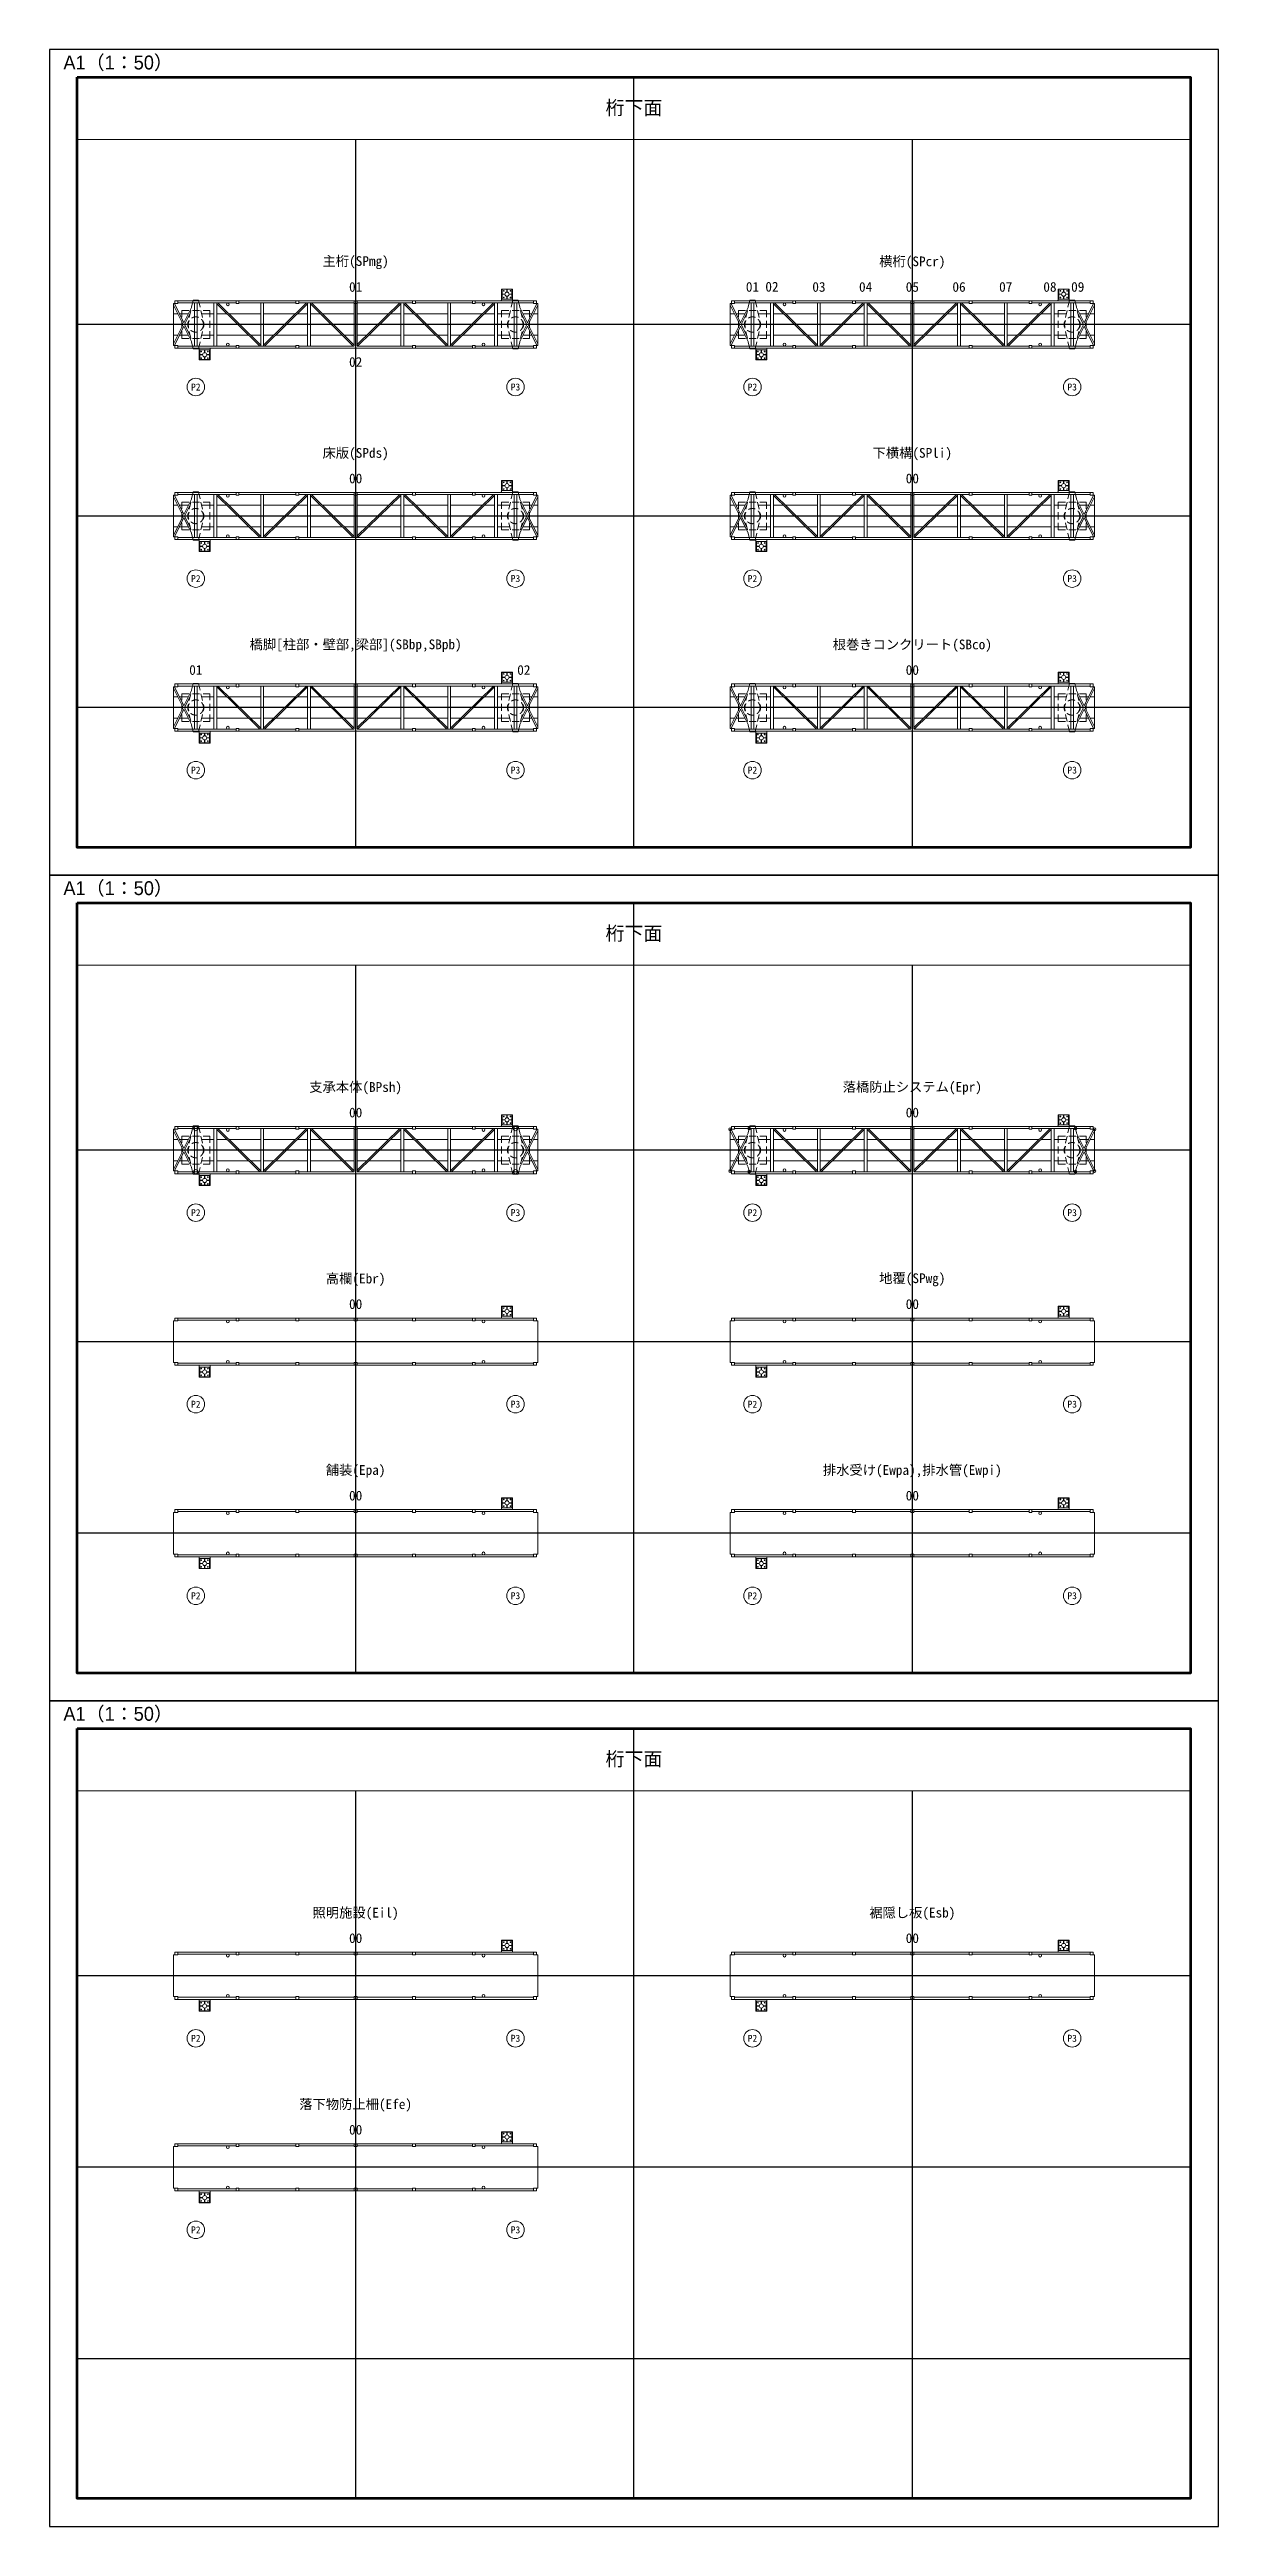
# Model space of a CAD drawing. Header units: millimetres. Extents: x 1420435 to 1630685, y -90750 to 107450.
# Drawn here: x 1504535 to 1546585, y 18350 to 107450 of the extents above; entities that cross this region are included whole.
import ezdxf
from ezdxf.enums import TextEntityAlignment as Align

# ---------------------------------------------------------------- set-up
doc = ezdxf.new("R2010")
doc.units = ezdxf.units.MM
doc.linetypes.add('DASHED', pattern=[19.05, 12.7, -6.35])
doc.layers.get('Defpoints').update_dxf_attribs({"color": 4})
for name, color, linetype, lineweight in [('D-MTR-FRAM', 7, 'Continuous', 13), ('D-STR', 1, 'Continuous', 13), ('D-STR-HTXT', 7, 'Continuous', 13), ('D-STR-TXT', 7, 'Continuous', 13), ('D-TTL', 2, 'Continuous', 140)]:
    doc.layers.add(name, color=color, linetype=linetype, lineweight=lineweight)
doc.styles.add('MS ゴシック', font='MS Gothic.ttf')
doc.styles.add('MSゴシック', font='MS Gothic.ttf')

msp = doc.modelspace()

# ---------------------------------------------------------------- texts
at = {"layer": 'D-STR-HTXT', "color": 0, "style": 'MSゴシック'}
for s, p in [('主桁(SPmg)', (1515548, 99809)), ('横桁(SPcr)', (1535573, 99809)), ('01', (1515548, 98909)), ('01', (1529823, 98909)), ('02', (1530523, 98914)), ('03', (1532213, 98909)), ('04', (1533893, 98909)), ('05', (1535573, 98909)), ('06', (1537253, 98909)), ('07', (1538933, 98909)), ('08', (1540523, 98909)), ('09', (1541523, 98909)), ('02', (1515548, 96209)), ('床版(SPds)', (1515548, 92919)), ('下横構(SPli)', (1535573, 92919)), ('00', (1515548, 92019)), ('00', (1535573, 92019)), ('橋脚[柱部・壁部,梁部](SBbp,SBpb)', (1515548, 86029)), ('根巻きコンクリート(SBco)', (1535573, 86029)), ('01', (1509798, 85129)), ('02', (1521598, 85129)), ('00', (1535573, 85129)), ('支承本体(BPsh)', (1515548, 70109)), ('落橋防止システム(Epr)', (1535573, 70109)), ('00', (1515548, 69209)), ('00', (1535573, 69209)), ('高欄(Ebr)', (1515548, 63219)), ('地覆(SPwg)', (1535573, 63219)), ('00', (1515548, 62319)), ('00', (1535573, 62319)), ('舗装(Epa)', (1515548, 56329)), ('排水受け(Ewpa),排水管(Ewpi)', (1535573, 56329)), ('00', (1515548, 55429)), ('00', (1535573, 55429)), ('照明施設(Eil)', (1515548, 40409)), ('裾隠し板(Esb)', (1535573, 40409)), ('00', (1515548, 39509)), ('00', (1535573, 39509)), ('落下物防止柵(Efe)', (1515548, 33519)), ('00', (1515548, 32619))]:
    msp.add_text(s, height=350, dxfattribs=at).set_placement(p, align=Align.MIDDLE)
at = {"layer": 'D-STR-TXT', "char_height": 500, "attachment_point": 5, "style": 'MS ゴシック'}
for insert in [(1525560, 105329), (1525560, 75629), (1525560, 45929)]:
    msp.add_mtext('{\\fMS PGothic|b0|i0|c128|p50;桁下面}', dxfattribs=dict(at, insert=insert))
at = {"layer": 'D-STR-TXT', "char_height": 250, "attachment_point": 5, "style": 'MSゴシック'}
for s, insert in [('P2', (1509798, 95309)), ('P3', (1521298, 95309)), ('P2', (1529823, 95309)), ('P3', (1541323, 95309)), ('P2', (1509798, 88419)), ('P3', (1521298, 88419)), ('P2', (1529823, 88419)), ('P3', (1541323, 88419)), ('P2', (1509798, 81529)), ('P3', (1521298, 81529)), ('P2', (1529823, 81529)), ('P3', (1541323, 81529)), ('P2', (1509798, 65609)), ('P3', (1521298, 65609)), ('P2', (1529823, 65609)), ('P3', (1541323, 65609)), ('P2', (1509798, 58719)), ('P3', (1521298, 58719)), ('P2', (1529823, 58719)), ('P3', (1541323, 58719)), ('P2', (1509798, 51829)), ('P3', (1521298, 51829)), ('P2', (1529823, 51829)), ('P3', (1541323, 51829)), ('P2', (1509798, 35909)), ('P3', (1521298, 35909)), ('P2', (1529823, 35909)), ('P3', (1541323, 35909)), ('P2', (1509798, 29019)), ('P3', (1521298, 29019))]:
    msp.add_mtext_dynamic_manual_height_columns(s, width=7776.97, gutter_width=42.9, heights=[0], dxfattribs=dict(at, insert=insert))
at = {"layer": 'Defpoints', "char_height": 500, "attachment_point": 4, "style": 'MS ゴシック'}
for insert in [(1505035, 106950), (1505035, 77250), (1505035, 47550)]:
    msp.add_mtext('{\\fMS PGothic|b0|i0|c128|p50;A1（1：50）}', dxfattribs=dict(at, insert=insert))

# ---------------------------------------------------------------- linework, layer by layer
at = {"layer": 'D-MTR-FRAM'}
for points in [[(1505535, 104208), (1505535, 78750), (1545585, 78750), (1545585, 104208)], [(1505535, 74508), (1505535, 49050), (1545585, 49050), (1545585, 74508)], [(1505535, 44808), (1505535, 19350), (1545585, 19350), (1545585, 44808)]]:
    msp.add_lwpolyline(points, close=True, dxfattribs=at)
at = {"layer": 'D-STR', "color": 0}
for p, q in [((1508998, 98309), (1508998, 96809)), ((1509038, 98309), (1508998, 98309)), ((1508998, 98252), (1509339, 97559)), ((1509026, 98309), (1509367, 97616)), ((1509038, 98309), (1509038, 98409)), ((1509640, 98170), (1509367, 97616)), ((1509698, 98429), (1509898, 98429)), ((1509698, 98429), (1509698, 98429)), ((1509748, 96784), (1509748, 98334)), ((1509848, 96784), (1509848, 98334)), ((1510448, 98329), (1510448, 97944)), ((1511248, 98334), (1510498, 98334)), ((1510548, 98329), (1510548, 97944)), ((1512102, 96784), (1510548, 98299)), ((1512138, 96819), (1510584, 98334)), ((1512138, 98329), (1512138, 97944)), ((1513782, 98334), (1512238, 96819)), ((1512238, 98329), (1512238, 97944)), ((1513818, 98299), (1512274, 96784)), ((1513818, 98329), (1513818, 97944)), ((1513918, 98329), (1513918, 97944)), ((1515462, 96784), (1513918, 98299)), ((1515498, 96819), (1513954, 98334)), ((1515498, 98329), (1515498, 97944)), ((1517142, 98334), (1515598, 96844)), ((1515598, 98329), (1515598, 97944)), ((1517178, 98299), (1515608, 96784)), ((1517178, 98329), (1517178, 97944)), ((1517278, 98329), (1517278, 97944)), ((1518822, 96784), (1517278, 98299)), ((1518858, 96819), (1517314, 98334)), ((1518858, 98329), (1518858, 97944)), ((1520512, 98334), (1518958, 96819)), ((1518958, 98329), (1518958, 97944)), ((1520548, 98299), (1518994, 96784)), ((1520548, 98329), (1520548, 97944)), ((1520648, 98329), (1520648, 97944)), ((1520776, 98429), (1520776, 98429)), ((1520776, 98429), (1520776, 98429)), ((1521193, 98834), (1520793, 98834)), ((1520793, 98834), (1520793, 98480)), ((1520919, 98654), (1520828, 98654)), ((1520919, 98645), (1520828, 98645)), ((1520989, 98724), (1520989, 98814)), ((1520989, 98574), (1520989, 98484)), ((1520998, 98724), (1520998, 98814)), ((1520998, 98574), (1520998, 98484)), ((1521068, 98654), (1521158, 98654)), ((1521068, 98645), (1521158, 98645)), ((1521193, 98834), (1521193, 98480)), ((1521398, 98429), (1521198, 98429)), ((1521198, 98429), (1521198, 98429)), ((1521248, 96784), (1521248, 98334)), ((1521348, 96784), (1521348, 98334)), ((1521398, 98429), (1521398, 98429)), ((1521729, 97616), (1521456, 98171)), ((1522070, 98309), (1521729, 97616)), ((1521757, 97559), (1522098, 98253)), ((1522058, 98409), (1522058, 98309)), ((1522058, 98309), (1522098, 98309)), ((1522098, 98309), (1522098, 96809)), ((1529023, 98309), (1529023, 96809)), ((1529063, 98309), (1529023, 98309)), ((1529023, 98252), (1529364, 97559)), ((1529051, 98309), (1529392, 97616)), ((1542083, 98409), (1529063, 98409)), ((1529063, 98309), (1529063, 98409)), ((1531273, 98334), (1529173, 98334)), ((1529665, 98170), (1529392, 97616)), ((1529723, 98429), (1529923, 98429)), ((1529723, 98429), (1529723, 98429)), ((1531273, 98334), (1530523, 98334)), ((1532127, 96784), (1530573, 98299)), ((1532163, 96819), (1530609, 98334)), ((1533423, 98334), (1531373, 98334)), ((1533807, 98334), (1532263, 96819)), ((1533843, 98299), (1532299, 96784)), ((1535523, 98334), (1533523, 98334)), ((1535487, 96784), (1533943, 98299)), ((1535523, 96819), (1533979, 98334)), ((1537623, 98334), (1535623, 98334)), ((1537167, 98334), (1535623, 96844)), ((1537203, 98299), (1535633, 96784)), ((1538847, 96784), (1537303, 98299)), ((1538883, 96819), (1537339, 98334)), ((1539773, 98334), (1537723, 98334)), ((1540537, 98334), (1538983, 96819)), ((1540573, 98299), (1539019, 96784)), ((1541973, 98334), (1539873, 98334)), ((1540623, 98334), (1539873, 98334)), ((1540801, 98429), (1540801, 98429)), ((1540801, 98429), (1540801, 98429)), ((1541218, 98834), (1540818, 98834)), ((1540818, 98834), (1540818, 98480)), ((1540944, 98654), (1540853, 98654)), ((1540944, 98645), (1540853, 98645)), ((1541014, 98724), (1541014, 98814)), ((1541014, 98574), (1541014, 98484)), ((1541023, 98724), (1541023, 98814)), ((1541023, 98574), (1541023, 98484)), ((1541093, 98654), (1541183, 98654)), ((1541093, 98645), (1541183, 98645)), ((1541218, 98834), (1541218, 98480)), ((1541423, 98429), (1541223, 98429)), ((1541223, 98429), (1541223, 98429)), ((1541423, 98429), (1541423, 98429)), ((1541754, 97616), (1541481, 98171)), ((1542095, 98309), (1541754, 97616)), ((1541782, 97559), (1542123, 98253)), ((1542083, 98409), (1542083, 98309)), ((1542083, 98309), (1542123, 98309)), ((1542123, 98309), (1542123, 96809)), ((1508998, 97944), (1509150, 97944)), ((1509339, 97559), (1508998, 96866)), ((1508998, 97559), (1509339, 97559)), ((1508998, 97174), (1509150, 97174)), ((1509026, 96809), (1509367, 97502)), ((1509206, 97944), (1509528, 97944)), ((1509206, 97174), (1509528, 97174)), ((1509367, 97502), (1509640, 96948)), ((1509373, 97547), (1509373, 97547)), ((1509395, 97560), (1509592, 97961)), ((1509395, 97560), (1509592, 97159)), ((1509395, 97559), (1509508, 97559)), ((1510448, 97944), (1510007, 97944)), ((1510448, 97174), (1510007, 97174)), ((1510088, 97559), (1510448, 97559)), ((1510448, 97944), (1510448, 97559)), ((1510448, 97559), (1510448, 97174)), ((1510448, 97174), (1510448, 96789)), ((1510548, 97944), (1510548, 97559)), ((1510548, 97944), (1510912, 97944)), ((1510548, 97559), (1510548, 97174)), ((1510548, 97559), (1511307, 97559)), ((1510548, 97174), (1510548, 96789)), ((1510548, 97174), (1511702, 97174)), ((1510984, 97944), (1512138, 97944)), ((1511379, 97559), (1512138, 97559)), ((1511774, 97174), (1512138, 97174)), ((1512138, 97944), (1512138, 97559)), ((1512138, 97559), (1512138, 97174)), ((1512138, 97174), (1512138, 96789)), ((1512238, 97944), (1512238, 97559)), ((1512238, 97944), (1513385, 97944)), ((1512238, 97559), (1512238, 97174)), ((1512238, 97559), (1512992, 97559)), ((1512238, 97174), (1512238, 96789)), ((1512238, 97174), (1512600, 97174)), ((1512671, 97174), (1513818, 97174)), ((1513064, 97559), (1513818, 97559)), ((1513456, 97944), (1513818, 97944)), ((1513818, 97944), (1513818, 97559)), ((1513818, 97559), (1513818, 97174)), ((1513818, 97174), (1513818, 96789)), ((1513918, 97944), (1513918, 97559)), ((1513918, 97944), (1514280, 97944)), ((1513918, 97559), (1513918, 97174)), ((1513918, 97559), (1514672, 97559)), ((1513918, 96809), (1513918, 97309)), ((1513918, 97174), (1513918, 96789)), ((1513918, 97174), (1515065, 97174)), ((1514351, 97944), (1515498, 97944)), ((1514744, 97559), (1515498, 97559)), ((1515136, 97174), (1515498, 97174)), ((1515498, 97944), (1515498, 97559)), ((1515498, 97559), (1515498, 97174)), ((1515498, 97174), (1515498, 96789)), ((1515598, 97944), (1515598, 97559)), ((1515598, 97944), (1516738, 97944)), ((1515598, 97559), (1515598, 97174)), ((1515598, 97559), (1516339, 97559)), ((1515598, 97174), (1515940, 97174)), ((1515598, 97174), (1515598, 96789)), ((1516012, 97174), (1517178, 97174)), ((1516411, 97559), (1517178, 97559)), ((1516810, 97944), (1517178, 97944)), ((1517178, 97944), (1517178, 97559)), ((1517178, 97559), (1517178, 97174)), ((1517178, 97174), (1517178, 96789)), ((1517278, 97944), (1517278, 97559)), ((1517278, 97944), (1517640, 97944)), ((1517278, 97559), (1517278, 97174)), ((1517278, 97559), (1518032, 97559)), ((1517278, 97174), (1517278, 96789)), ((1517278, 97174), (1518425, 97174)), ((1517711, 97944), (1518858, 97944)), ((1518104, 97559), (1518858, 97559)), ((1518496, 97174), (1518858, 97174)), ((1518858, 97944), (1518858, 97559)), ((1518858, 97559), (1518858, 97174)), ((1518858, 97174), (1518858, 96789)), ((1518958, 97944), (1518958, 97559)), ((1518958, 97944), (1520112, 97944)), ((1518958, 97559), (1518958, 97174)), ((1518958, 97559), (1519717, 97559)), ((1518958, 97174), (1518958, 96789)), ((1518958, 97174), (1519322, 97174)), ((1519394, 97174), (1520548, 97174)), ((1519789, 97559), (1520548, 97559)), ((1520184, 97944), (1520548, 97944)), ((1520548, 97944), (1520548, 97559)), ((1520548, 97559), (1520548, 97174)), ((1520548, 97174), (1520548, 96789)), ((1520648, 97944), (1520648, 97559)), ((1520648, 97944), (1521089, 97944)), ((1520648, 97559), (1520648, 97174)), ((1520648, 97559), (1521008, 97559)), ((1520648, 97174), (1520648, 96789)), ((1520648, 97174), (1521089, 97174)), ((1521456, 96948), (1521729, 97502)), ((1521701, 97559), (1521504, 97960)), ((1521701, 97559), (1521504, 97157)), ((1521568, 97944), (1521891, 97944)), ((1521568, 97174), (1521891, 97174)), ((1521588, 97559), (1521701, 97559)), ((1522070, 96809), (1521729, 97502)), ((1522098, 96866), (1521757, 97559)), ((1521757, 97559), (1522098, 97559)), ((1521946, 97944), (1522098, 97944)), ((1521946, 97174), (1522098, 97174)), ((1529023, 97944), (1529175, 97944)), ((1529364, 97559), (1529023, 96866)), ((1529023, 97559), (1529364, 97559)), ((1529023, 97174), (1529175, 97174)), ((1529051, 96809), (1529392, 97502)), ((1529231, 97944), (1529553, 97944)), ((1529231, 97174), (1529553, 97174)), ((1529392, 97502), (1529665, 96948)), ((1529398, 97547), (1529398, 97547)), ((1529420, 97560), (1529617, 97961)), ((1529420, 97560), (1529617, 97159)), ((1529420, 97559), (1529533, 97559)), ((1530473, 97944), (1530032, 97944)), ((1530473, 97174), (1530032, 97174)), ((1530113, 97559), (1530473, 97559)), ((1530573, 97944), (1530937, 97944)), ((1530573, 97559), (1531332, 97559)), ((1530573, 97174), (1531727, 97174)), ((1531009, 97944), (1532163, 97944)), ((1531404, 97559), (1532163, 97559)), ((1531799, 97174), (1532163, 97174)), ((1532263, 97944), (1533410, 97944)), ((1532263, 97559), (1533017, 97559)), ((1532263, 97174), (1532625, 97174)), ((1532696, 97174), (1533843, 97174)), ((1533089, 97559), (1533843, 97559)), ((1533481, 97944), (1533843, 97944)), ((1533943, 97944), (1534305, 97944)), ((1533943, 97559), (1534697, 97559)), ((1533943, 97174), (1535090, 97174)), ((1534376, 97944), (1535523, 97944)), ((1534769, 97559), (1535523, 97559)), ((1535161, 97174), (1535523, 97174)), ((1535623, 97944), (1536763, 97944)), ((1535623, 97559), (1536364, 97559)), ((1535623, 97174), (1535965, 97174)), ((1536037, 97174), (1537203, 97174)), ((1536436, 97559), (1537203, 97559)), ((1536835, 97944), (1537203, 97944)), ((1537303, 97944), (1537665, 97944)), ((1537303, 97559), (1538057, 97559)), ((1537303, 97174), (1538450, 97174)), ((1537736, 97944), (1538883, 97944)), ((1538129, 97559), (1538883, 97559)), ((1538521, 97174), (1538883, 97174)), ((1538983, 97944), (1540137, 97944)), ((1538983, 97559), (1539742, 97559)), ((1538983, 97174), (1539347, 97174)), ((1539419, 97174), (1540573, 97174)), ((1539814, 97559), (1540573, 97559)), ((1540209, 97944), (1540573, 97944)), ((1540673, 97944), (1541114, 97944)), ((1540673, 97559), (1541033, 97559)), ((1540673, 97174), (1541114, 97174)), ((1541481, 96948), (1541754, 97502)), ((1541726, 97559), (1541529, 97960)), ((1541726, 97559), (1541529, 97157)), ((1541593, 97944), (1541916, 97944)), ((1541593, 97174), (1541916, 97174)), ((1541613, 97559), (1541726, 97559)), ((1542095, 96809), (1541754, 97502)), ((1542123, 96866), (1541782, 97559)), ((1541782, 97559), (1542123, 97559)), ((1541971, 97944), (1542123, 97944)), ((1541971, 97174), (1542123, 97174)), ((1509038, 96809), (1508998, 96809)), ((1509038, 96709), (1509038, 96809)), ((1509698, 96689), (1509898, 96689)), ((1509698, 96689), (1509698, 96689)), ((1509898, 96689), (1509898, 96689)), ((1509915, 96284), (1509915, 96639)), ((1510315, 96284), (1509915, 96284)), ((1510040, 96474), (1509950, 96474)), ((1510040, 96465), (1509950, 96465)), ((1510110, 96544), (1510110, 96634)), ((1510110, 96394), (1510110, 96304)), ((1510119, 96544), (1510119, 96634)), ((1510119, 96394), (1510119, 96304)), ((1510190, 96474), (1510280, 96474)), ((1510190, 96465), (1510280, 96465)), ((1510315, 96284), (1510315, 96639)), ((1521398, 96689), (1521198, 96689)), ((1521198, 96689), (1521198, 96689)), ((1521398, 96689), (1521398, 96689)), ((1522058, 96809), (1522058, 96709)), ((1522058, 96809), (1522098, 96809)), ((1529063, 96809), (1529023, 96809)), ((1529063, 96709), (1529063, 96809)), ((1542083, 96709), (1529063, 96709)), ((1531273, 96784), (1529173, 96784)), ((1529723, 96689), (1529923, 96689)), ((1529723, 96689), (1529723, 96689)), ((1529923, 96689), (1529923, 96689)), ((1529940, 96284), (1529940, 96639)), ((1530340, 96284), (1529940, 96284)), ((1530065, 96474), (1529975, 96474)), ((1530065, 96465), (1529975, 96465)), ((1530135, 96544), (1530135, 96634)), ((1530135, 96394), (1530135, 96304)), ((1530144, 96544), (1530144, 96634)), ((1530144, 96394), (1530144, 96304)), ((1530215, 96474), (1530305, 96474)), ((1530215, 96465), (1530305, 96465)), ((1530340, 96284), (1530340, 96639)), ((1533423, 96784), (1531373, 96784)), ((1535623, 96784), (1533523, 96784)), ((1537623, 96784), (1535623, 96784)), ((1539773, 96784), (1537723, 96784)), ((1541973, 96784), (1539873, 96784)), ((1541423, 96689), (1541223, 96689)), ((1541223, 96689), (1541223, 96689)), ((1541423, 96689), (1541423, 96689)), ((1542083, 96809), (1542083, 96709)), ((1542083, 96809), (1542123, 96809)), ((1521193, 91944), (1520793, 91944)), ((1520793, 91944), (1520793, 91590)), ((1520989, 91834), (1520989, 91924)), ((1520998, 91834), (1520998, 91924)), ((1521193, 91944), (1521193, 91590)), ((1541218, 91944), (1540818, 91944)), ((1540818, 91944), (1540818, 91590)), ((1541014, 91834), (1541014, 91924)), ((1541023, 91834), (1541023, 91924)), ((1541218, 91944), (1541218, 91590)), ((1509038, 91419), (1508998, 91419)), ((1508998, 91362), (1509339, 90669)), ((1509026, 91419), (1509367, 90726)), ((1522058, 91519), (1509038, 91519)), ((1509038, 91419), (1509038, 91519)), ((1509640, 91280), (1509367, 90726)), ((1509395, 90670), (1509592, 91071)), ((1509698, 91539), (1509898, 91539)), ((1509698, 91539), (1509698, 91539)), ((1509748, 89894), (1509748, 91444)), ((1509848, 89894), (1509848, 91444)), ((1510448, 91439), (1510448, 91054)), ((1510448, 91054), (1510448, 90669)), ((1511248, 91444), (1510498, 91444)), ((1510548, 91439), (1510548, 91054)), ((1512102, 89894), (1510548, 91409)), ((1510548, 91054), (1510548, 90669)), ((1512138, 89929), (1510584, 91444)), ((1512138, 91439), (1512138, 91054)), ((1512138, 91054), (1512138, 90669)), ((1513782, 91444), (1512238, 89929)), ((1512238, 91439), (1512238, 91054)), ((1512238, 91054), (1512238, 90669)), ((1513818, 91409), (1512274, 89894)), ((1513818, 91439), (1513818, 91054)), ((1513818, 91054), (1513818, 90669)), ((1513918, 91439), (1513918, 91054)), ((1515462, 89894), (1513918, 91409)), ((1513918, 91054), (1513918, 90669)), ((1515498, 89929), (1513954, 91444)), ((1515498, 91439), (1515498, 91054)), ((1515498, 91054), (1515498, 90669)), ((1517142, 91444), (1515598, 89954)), ((1515598, 91439), (1515598, 91054)), ((1515598, 91054), (1515598, 90669)), ((1517178, 91409), (1515608, 89894)), ((1517178, 91439), (1517178, 91054)), ((1517178, 91054), (1517178, 90669)), ((1517278, 91439), (1517278, 91054)), ((1518822, 89894), (1517278, 91409)), ((1517278, 91054), (1517278, 90669)), ((1518858, 89929), (1517314, 91444)), ((1518858, 91439), (1518858, 91054)), ((1518858, 91054), (1518858, 90669)), ((1520512, 91444), (1518958, 89929)), ((1518958, 91439), (1518958, 91054)), ((1518958, 91054), (1518958, 90669)), ((1520548, 91409), (1518994, 89894)), ((1520548, 91439), (1520548, 91054)), ((1520548, 91054), (1520548, 90669)), ((1520648, 91439), (1520648, 91054)), ((1520648, 91054), (1520648, 90669)), ((1520776, 91539), (1520776, 91539)), ((1520776, 91539), (1520776, 91539)), ((1520919, 91764), (1520828, 91764)), ((1520919, 91755), (1520828, 91755)), ((1520989, 91684), (1520989, 91594)), ((1520998, 91684), (1520998, 91594)), ((1521068, 91764), (1521158, 91764)), ((1521068, 91755), (1521158, 91755)), ((1521398, 91539), (1521198, 91539)), ((1521198, 91539), (1521198, 91539)), ((1521248, 89894), (1521248, 91444)), ((1521348, 89894), (1521348, 91444)), ((1521398, 91539), (1521398, 91539)), ((1521729, 90726), (1521456, 91281)), ((1521701, 90669), (1521504, 91070)), ((1522070, 91419), (1521729, 90726)), ((1521757, 90669), (1522098, 91363)), ((1522058, 91519), (1522058, 91419)), ((1522058, 91419), (1522098, 91419)), ((1529023, 91419), (1529023, 89919)), ((1529063, 91419), (1529023, 91419)), ((1529023, 91054), (1529175, 91054)), ((1542083, 91519), (1529063, 91519)), ((1529063, 91419), (1529063, 91519)), ((1531273, 91444), (1529173, 91444)), ((1529231, 91054), (1529553, 91054)), ((1529723, 91539), (1529923, 91539)), ((1529723, 91539), (1529723, 91539)), ((1529773, 89894), (1529773, 91444)), ((1529873, 89894), (1529873, 91444)), ((1530473, 91054), (1530032, 91054)), ((1530473, 91439), (1530473, 91054)), ((1530473, 91054), (1530473, 90669)), ((1531273, 91444), (1530523, 91444)), ((1530573, 91439), (1530573, 91054)), ((1530573, 91054), (1530573, 90669)), ((1530573, 91054), (1530937, 91054)), ((1531009, 91054), (1532163, 91054)), ((1533423, 91444), (1531373, 91444)), ((1532163, 91439), (1532163, 91054)), ((1532163, 91054), (1532163, 90669)), ((1532263, 91439), (1532263, 91054)), ((1532263, 91054), (1532263, 90669)), ((1532263, 91054), (1533410, 91054)), ((1533481, 91054), (1533843, 91054)), ((1535523, 91444), (1533523, 91444)), ((1533843, 91439), (1533843, 91054)), ((1533843, 91054), (1533843, 90669)), ((1533943, 91439), (1533943, 91054)), ((1533943, 91054), (1533943, 90669)), ((1533943, 91054), (1534305, 91054)), ((1534376, 91054), (1535523, 91054)), ((1535523, 91439), (1535523, 91054)), ((1535523, 91054), (1535523, 90669)), ((1537623, 91444), (1535623, 91444)), ((1535623, 91439), (1535623, 91054)), ((1535623, 91054), (1535623, 90669)), ((1535623, 91054), (1536763, 91054)), ((1536835, 91054), (1537203, 91054)), ((1537203, 91439), (1537203, 91054)), ((1537203, 91054), (1537203, 90669)), ((1537303, 91439), (1537303, 91054)), ((1537303, 91054), (1537303, 90669)), ((1537303, 91054), (1537665, 91054)), ((1539773, 91444), (1537723, 91444)), ((1537736, 91054), (1538883, 91054)), ((1538883, 91439), (1538883, 91054)), ((1538883, 91054), (1538883, 90669)), ((1538983, 91439), (1538983, 91054)), ((1538983, 91054), (1538983, 90669)), ((1538983, 91054), (1540137, 91054)), ((1541973, 91444), (1539873, 91444)), ((1540623, 91444), (1539873, 91444)), ((1540209, 91054), (1540573, 91054)), ((1540573, 91439), (1540573, 91054)), ((1540573, 91054), (1540573, 90669)), ((1540673, 91439), (1540673, 91054)), ((1540673, 91054), (1540673, 90669)), ((1540673, 91054), (1541114, 91054)), ((1540801, 91539), (1540801, 91539)), ((1540801, 91539), (1540801, 91539)), ((1540944, 91764), (1540853, 91764)), ((1540944, 91755), (1540853, 91755)), ((1541014, 91684), (1541014, 91594)), ((1541023, 91684), (1541023, 91594)), ((1541093, 91764), (1541183, 91764)), ((1541093, 91755), (1541183, 91755)), ((1541423, 91539), (1541223, 91539)), ((1541223, 91539), (1541223, 91539)), ((1541273, 89894), (1541273, 91444)), ((1541373, 89894), (1541373, 91444)), ((1541423, 91539), (1541423, 91539)), ((1541593, 91054), (1541916, 91054)), ((1541971, 91054), (1542123, 91054)), ((1542083, 91519), (1542083, 91419)), ((1542083, 91419), (1542123, 91419)), ((1542123, 91419), (1542123, 89919)), ((1509339, 90669), (1508998, 89976)), ((1509026, 89919), (1509367, 90612)), ((1509367, 90612), (1509640, 90058)), ((1509395, 90670), (1509592, 90269)), ((1510448, 90669), (1510448, 90284)), ((1510448, 90284), (1510448, 89899)), ((1510548, 90669), (1510548, 90284)), ((1510548, 90284), (1510548, 89899)), ((1512138, 90669), (1512138, 90284)), ((1512138, 90284), (1512138, 89899)), ((1512238, 90669), (1512238, 90284)), ((1512238, 90284), (1512238, 89899)), ((1513818, 90669), (1513818, 90284)), ((1513818, 90284), (1513818, 89899)), ((1513918, 90669), (1513918, 90284)), ((1513918, 89919), (1513918, 90419)), ((1513918, 90284), (1513918, 89899)), ((1515498, 90669), (1515498, 90284)), ((1515498, 90284), (1515498, 89899)), ((1515598, 90669), (1515598, 90284)), ((1515598, 90284), (1515598, 89899)), ((1517178, 90669), (1517178, 90284)), ((1517178, 90284), (1517178, 89899)), ((1517278, 90669), (1517278, 90284)), ((1517278, 90284), (1517278, 89899)), ((1518858, 90669), (1518858, 90284)), ((1518858, 90284), (1518858, 89899)), ((1518958, 90669), (1518958, 90284)), ((1518958, 90284), (1518958, 89899)), ((1520548, 90669), (1520548, 90284)), ((1520548, 90284), (1520548, 89899)), ((1520648, 90669), (1520648, 90284)), ((1520648, 90284), (1520648, 89899)), ((1521456, 90058), (1521729, 90612)), ((1521701, 90669), (1521504, 90267)), ((1522070, 89919), (1521729, 90612)), ((1522098, 89976), (1521757, 90669)), ((1529023, 90669), (1529364, 90669)), ((1529023, 90284), (1529175, 90284)), ((1529231, 90284), (1529553, 90284)), ((1529398, 90657), (1529398, 90657)), ((1529420, 90669), (1529533, 90669)), ((1530473, 90284), (1530032, 90284)), ((1530113, 90669), (1530473, 90669)), ((1530473, 90669), (1530473, 90284)), ((1530473, 90284), (1530473, 89899)), ((1530573, 90669), (1530573, 90284)), ((1530573, 90669), (1531332, 90669)), ((1530573, 90284), (1530573, 89899)), ((1530573, 90284), (1531727, 90284)), ((1531404, 90669), (1532163, 90669)), ((1531799, 90284), (1532163, 90284)), ((1532163, 90669), (1532163, 90284)), ((1532163, 90284), (1532163, 89899)), ((1532263, 90669), (1532263, 90284)), ((1532263, 90669), (1533017, 90669)), ((1532263, 90284), (1532263, 89899)), ((1532263, 90284), (1532625, 90284)), ((1532696, 90284), (1533843, 90284)), ((1533089, 90669), (1533843, 90669)), ((1533843, 90669), (1533843, 90284)), ((1533843, 90284), (1533843, 89899)), ((1533943, 90669), (1533943, 90284)), ((1533943, 90669), (1534697, 90669)), ((1533943, 89919), (1533943, 90419)), ((1533943, 90284), (1533943, 89899)), ((1533943, 90284), (1535090, 90284)), ((1534769, 90669), (1535523, 90669)), ((1535161, 90284), (1535523, 90284)), ((1535523, 90669), (1535523, 90284)), ((1535523, 90284), (1535523, 89899)), ((1535623, 90669), (1535623, 90284)), ((1535623, 90669), (1536364, 90669)), ((1535623, 90284), (1535965, 90284)), ((1535623, 90284), (1535623, 89899)), ((1536037, 90284), (1537203, 90284)), ((1536436, 90669), (1537203, 90669)), ((1537203, 90669), (1537203, 90284)), ((1537203, 90284), (1537203, 89899)), ((1537303, 90669), (1537303, 90284)), ((1537303, 90669), (1538057, 90669)), ((1537303, 90284), (1537303, 89899)), ((1537303, 90284), (1538450, 90284)), ((1538129, 90669), (1538883, 90669)), ((1538521, 90284), (1538883, 90284)), ((1538883, 90669), (1538883, 90284)), ((1538883, 90284), (1538883, 89899)), ((1538983, 90669), (1538983, 90284)), ((1538983, 90669), (1539742, 90669)), ((1538983, 90284), (1538983, 89899)), ((1538983, 90284), (1539347, 90284)), ((1539419, 90284), (1540573, 90284)), ((1539814, 90669), (1540573, 90669)), ((1540573, 90669), (1540573, 90284)), ((1540573, 90284), (1540573, 89899)), ((1540673, 90669), (1540673, 90284)), ((1540673, 90669), (1541033, 90669)), ((1540673, 90284), (1540673, 89899)), ((1540673, 90284), (1541114, 90284)), ((1541593, 90284), (1541916, 90284)), ((1541613, 90669), (1541726, 90669)), ((1541782, 90669), (1542123, 90669)), ((1541971, 90284), (1542123, 90284)), ((1509038, 89919), (1508998, 89919)), ((1509038, 89819), (1509038, 89919)), ((1522058, 89819), (1509038, 89819)), ((1509698, 89799), (1509898, 89799)), ((1509698, 89799), (1509698, 89799)), ((1509898, 89799), (1509898, 89799)), ((1509915, 89394), (1509915, 89749)), ((1510315, 89394), (1509915, 89394)), ((1510040, 89584), (1509950, 89584)), ((1510040, 89575), (1509950, 89575)), ((1510110, 89654), (1510110, 89744)), ((1510110, 89504), (1510110, 89414)), ((1510119, 89654), (1510119, 89744)), ((1510119, 89504), (1510119, 89414)), ((1510190, 89584), (1510280, 89584)), ((1510190, 89575), (1510280, 89575)), ((1510315, 89394), (1510315, 89749)), ((1521398, 89799), (1521198, 89799)), ((1521198, 89799), (1521198, 89799)), ((1521398, 89799), (1521398, 89799)), ((1522058, 89919), (1522058, 89819)), ((1522058, 89919), (1522098, 89919)), ((1529063, 89919), (1529023, 89919)), ((1529063, 89819), (1529063, 89919)), ((1542083, 89819), (1529063, 89819)), ((1531273, 89894), (1529173, 89894)), ((1529723, 89799), (1529923, 89799)), ((1529723, 89799), (1529723, 89799)), ((1529923, 89799), (1529923, 89799)), ((1529940, 89394), (1529940, 89749)), ((1530340, 89394), (1529940, 89394)), ((1530065, 89584), (1529975, 89584)), ((1530065, 89575), (1529975, 89575)), ((1530135, 89654), (1530135, 89744)), ((1530135, 89504), (1530135, 89414)), ((1530144, 89654), (1530144, 89744)), ((1530144, 89504), (1530144, 89414)), ((1530215, 89584), (1530305, 89584)), ((1530215, 89575), (1530305, 89575)), ((1530340, 89394), (1530340, 89749)), ((1533423, 89894), (1531373, 89894)), ((1535523, 89894), (1533523, 89894)), ((1537623, 89894), (1535623, 89894)), ((1539773, 89894), (1537723, 89894)), ((1541973, 89894), (1539873, 89894)), ((1541423, 89799), (1541223, 89799)), ((1541223, 89799), (1541223, 89799)), ((1541423, 89799), (1541423, 89799)), ((1542083, 89919), (1542083, 89819)), ((1542083, 89919), (1542123, 89919)), ((1509698, 84649), (1509698, 84649)), ((1520776, 84649), (1520776, 84649)), ((1520776, 84649), (1520776, 84649)), ((1521193, 85054), (1520793, 85054)), ((1520793, 85054), (1520793, 84700)), ((1520919, 84874), (1520828, 84874)), ((1520919, 84865), (1520828, 84865)), ((1520989, 84944), (1520989, 85034)), ((1520989, 84794), (1520989, 84704)), ((1520998, 84944), (1520998, 85034)), ((1520998, 84794), (1520998, 84704)), ((1521068, 84874), (1521158, 84874)), ((1521068, 84865), (1521158, 84865)), ((1521193, 85054), (1521193, 84700)), ((1521198, 84649), (1521198, 84649)), ((1521398, 84649), (1521398, 84649)), ((1529723, 84649), (1529923, 84649)), ((1529723, 84649), (1529723, 84649)), ((1540801, 84649), (1540801, 84649)), ((1540801, 84649), (1540801, 84649)), ((1541218, 85054), (1540818, 85054)), ((1540818, 85054), (1540818, 84700)), ((1540944, 84874), (1540853, 84874)), ((1540944, 84865), (1540853, 84865)), ((1541014, 84944), (1541014, 85034)), ((1541014, 84794), (1541014, 84704)), ((1541023, 84944), (1541023, 85034)), ((1541023, 84794), (1541023, 84704)), ((1541093, 84874), (1541183, 84874)), ((1541093, 84865), (1541183, 84865)), ((1541218, 85054), (1541218, 84700)), ((1541423, 84649), (1541223, 84649)), ((1541223, 84649), (1541223, 84649)), ((1541423, 84649), (1541423, 84649)), ((1508998, 84529), (1508998, 83029)), ((1509038, 84529), (1508998, 84529)), ((1508998, 84472), (1509339, 83779)), ((1508998, 84164), (1509150, 84164)), ((1509339, 83779), (1508998, 83086)), ((1508998, 83779), (1509339, 83779)), ((1509026, 84529), (1509367, 83836)), ((1522058, 84629), (1509038, 84629)), ((1509038, 84529), (1509038, 84629)), ((1511248, 84554), (1509148, 84554)), ((1509206, 84164), (1509528, 84164)), ((1509640, 84390), (1509367, 83836)), ((1509373, 83767), (1509373, 83767)), ((1509395, 83780), (1509592, 84181)), ((1509395, 83780), (1509592, 83379)), ((1509395, 83779), (1509508, 83779)), ((1509748, 83004), (1509748, 84554)), ((1509848, 83004), (1509848, 84554)), ((1510448, 84164), (1510007, 84164)), ((1510088, 83779), (1510448, 83779)), ((1510448, 84549), (1510448, 84164)), ((1510448, 84164), (1510448, 83779)), ((1510448, 83779), (1510448, 83394)), ((1511248, 84554), (1510498, 84554)), ((1510548, 84549), (1510548, 84164)), ((1512102, 83004), (1510548, 84519)), ((1510548, 84164), (1510548, 83779)), ((1510548, 84164), (1510912, 84164)), ((1510548, 83779), (1510548, 83394)), ((1510548, 83779), (1511307, 83779)), ((1512138, 83039), (1510584, 84554)), ((1510984, 84164), (1512138, 84164)), ((1513398, 84554), (1511348, 84554)), ((1511379, 83779), (1512138, 83779)), ((1512138, 84549), (1512138, 84164)), ((1512138, 84164), (1512138, 83779)), ((1512138, 83779), (1512138, 83394)), ((1513782, 84554), (1512238, 83039)), ((1512238, 84549), (1512238, 84164)), ((1512238, 84164), (1512238, 83779)), ((1512238, 84164), (1513385, 84164)), ((1512238, 83779), (1512238, 83394)), ((1512238, 83779), (1512992, 83779)), ((1513818, 84519), (1512274, 83004)), ((1513064, 83779), (1513818, 83779)), ((1513456, 84164), (1513818, 84164)), ((1515498, 84554), (1513498, 84554)), ((1513818, 84549), (1513818, 84164)), ((1513818, 84164), (1513818, 83779)), ((1513818, 83779), (1513818, 83394)), ((1513918, 84549), (1513918, 84164)), ((1515462, 83004), (1513918, 84519)), ((1513918, 84164), (1513918, 83779)), ((1513918, 84164), (1514280, 84164)), ((1513918, 83779), (1513918, 83394)), ((1513918, 83779), (1514672, 83779)), ((1515498, 83039), (1513954, 84554)), ((1514351, 84164), (1515498, 84164)), ((1514744, 83779), (1515498, 83779)), ((1515498, 84549), (1515498, 84164)), ((1515498, 84164), (1515498, 83779)), ((1515498, 83779), (1515498, 83394)), ((1517598, 84554), (1515598, 84554)), ((1517142, 84554), (1515598, 83064)), ((1515598, 84549), (1515598, 84164)), ((1515598, 84164), (1515598, 83779)), ((1515598, 84164), (1516738, 84164)), ((1515598, 83779), (1515598, 83394)), ((1515598, 83779), (1516339, 83779)), ((1517178, 84519), (1515608, 83004)), ((1516411, 83779), (1517178, 83779)), ((1516810, 84164), (1517178, 84164)), ((1517178, 84549), (1517178, 84164)), ((1517178, 84164), (1517178, 83779)), ((1517178, 83779), (1517178, 83394)), ((1517278, 84549), (1517278, 84164)), ((1518822, 83004), (1517278, 84519)), ((1517278, 84164), (1517278, 83779)), ((1517278, 84164), (1517640, 84164)), ((1517278, 83779), (1517278, 83394)), ((1517278, 83779), (1518032, 83779)), ((1518858, 83039), (1517314, 84554)), ((1519748, 84554), (1517698, 84554)), ((1517711, 84164), (1518858, 84164)), ((1518104, 83779), (1518858, 83779)), ((1518858, 84549), (1518858, 84164)), ((1518858, 84164), (1518858, 83779)), ((1518858, 83779), (1518858, 83394)), ((1520512, 84554), (1518958, 83039)), ((1518958, 84549), (1518958, 84164)), ((1518958, 84164), (1518958, 83779)), ((1518958, 84164), (1520112, 84164)), ((1518958, 83779), (1518958, 83394)), ((1518958, 83779), (1519717, 83779)), ((1520548, 84519), (1518994, 83004)), ((1519789, 83779), (1520548, 83779)), ((1521948, 84554), (1519848, 84554)), ((1520598, 84554), (1519848, 84554)), ((1520184, 84164), (1520548, 84164)), ((1520548, 84549), (1520548, 84164)), ((1520548, 84164), (1520548, 83779)), ((1520548, 83779), (1520548, 83394)), ((1520648, 84549), (1520648, 84164)), ((1520648, 84164), (1520648, 83779)), ((1520648, 84164), (1521089, 84164)), ((1520648, 83779), (1520648, 83394)), ((1520648, 83779), (1521008, 83779)), ((1521248, 83004), (1521248, 84554)), ((1521348, 83004), (1521348, 84554)), ((1521729, 83836), (1521456, 84391)), ((1521701, 83779), (1521504, 84180)), ((1521701, 83779), (1521504, 83377)), ((1521568, 84164), (1521891, 84164)), ((1521588, 83779), (1521701, 83779)), ((1522070, 84529), (1521729, 83836)), ((1521757, 83779), (1522098, 84473)), ((1522098, 83086), (1521757, 83779)), ((1521757, 83779), (1522098, 83779)), ((1521946, 84164), (1522098, 84164)), ((1522058, 84629), (1522058, 84529)), ((1522058, 84529), (1522098, 84529)), ((1522098, 84529), (1522098, 83029)), ((1529023, 84529), (1529023, 83029)), ((1529063, 84529), (1529023, 84529)), ((1529023, 84472), (1529364, 83779)), ((1529023, 84164), (1529175, 84164)), ((1529364, 83779), (1529023, 83086)), ((1529023, 83779), (1529364, 83779)), ((1529051, 84529), (1529392, 83836)), ((1542083, 84629), (1529063, 84629)), ((1529063, 84529), (1529063, 84629)), ((1531273, 84554), (1529173, 84554)), ((1529231, 84164), (1529553, 84164)), ((1529665, 84390), (1529392, 83836)), ((1529398, 83767), (1529398, 83767)), ((1529420, 83780), (1529617, 84181)), ((1529420, 83780), (1529617, 83379)), ((1529420, 83779), (1529533, 83779)), ((1529773, 83004), (1529773, 84554)), ((1529873, 83004), (1529873, 84554)), ((1530473, 84164), (1530032, 84164)), ((1530113, 83779), (1530473, 83779)), ((1530473, 84549), (1530473, 84164)), ((1530473, 84164), (1530473, 83779)), ((1530473, 83779), (1530473, 83394)), ((1531273, 84554), (1530523, 84554)), ((1530573, 84549), (1530573, 84164)), ((1532127, 83004), (1530573, 84519)), ((1530573, 84164), (1530573, 83779)), ((1530573, 84164), (1530937, 84164)), ((1530573, 83779), (1530573, 83394)), ((1530573, 83779), (1531332, 83779)), ((1532163, 83039), (1530609, 84554)), ((1531009, 84164), (1532163, 84164)), ((1533423, 84554), (1531373, 84554)), ((1531404, 83779), (1532163, 83779)), ((1532163, 84549), (1532163, 84164)), ((1532163, 84164), (1532163, 83779)), ((1532163, 83779), (1532163, 83394)), ((1533807, 84554), (1532263, 83039)), ((1532263, 84549), (1532263, 84164)), ((1532263, 84164), (1532263, 83779)), ((1532263, 84164), (1533410, 84164)), ((1532263, 83779), (1532263, 83394)), ((1532263, 83779), (1533017, 83779)), ((1533843, 84519), (1532299, 83004)), ((1533089, 83779), (1533843, 83779)), ((1533481, 84164), (1533843, 84164)), ((1535523, 84554), (1533523, 84554)), ((1533843, 84549), (1533843, 84164)), ((1533843, 84164), (1533843, 83779)), ((1533843, 83779), (1533843, 83394)), ((1533943, 84549), (1533943, 84164)), ((1535487, 83004), (1533943, 84519)), ((1533943, 84164), (1533943, 83779)), ((1533943, 84164), (1534305, 84164)), ((1533943, 83779), (1533943, 83394)), ((1533943, 83779), (1534697, 83779)), ((1535523, 83039), (1533979, 84554)), ((1534376, 84164), (1535523, 84164)), ((1534769, 83779), (1535523, 83779)), ((1535523, 84549), (1535523, 84164)), ((1535523, 84164), (1535523, 83779)), ((1535523, 83779), (1535523, 83394)), ((1537623, 84554), (1535623, 84554)), ((1537167, 84554), (1535623, 83064)), ((1535623, 84549), (1535623, 84164)), ((1535623, 84164), (1535623, 83779)), ((1535623, 84164), (1536763, 84164)), ((1535623, 83779), (1535623, 83394)), ((1535623, 83779), (1536364, 83779)), ((1537203, 84519), (1535633, 83004)), ((1536436, 83779), (1537203, 83779)), ((1536835, 84164), (1537203, 84164)), ((1537203, 84549), (1537203, 84164)), ((1537203, 84164), (1537203, 83779)), ((1537203, 83779), (1537203, 83394)), ((1537303, 84549), (1537303, 84164)), ((1538847, 83004), (1537303, 84519)), ((1537303, 84164), (1537303, 83779)), ((1537303, 84164), (1537665, 84164)), ((1537303, 83779), (1537303, 83394)), ((1537303, 83779), (1538057, 83779)), ((1538883, 83039), (1537339, 84554)), ((1539773, 84554), (1537723, 84554)), ((1537736, 84164), (1538883, 84164)), ((1538129, 83779), (1538883, 83779)), ((1538883, 84549), (1538883, 84164)), ((1538883, 84164), (1538883, 83779)), ((1538883, 83779), (1538883, 83394)), ((1540537, 84554), (1538983, 83039)), ((1538983, 84549), (1538983, 84164)), ((1538983, 84164), (1538983, 83779)), ((1538983, 84164), (1540137, 84164)), ((1538983, 83779), (1538983, 83394)), ((1538983, 83779), (1539742, 83779)), ((1540573, 84519), (1539019, 83004)), ((1539814, 83779), (1540573, 83779)), ((1541973, 84554), (1539873, 84554)), ((1540623, 84554), (1539873, 84554)), ((1540209, 84164), (1540573, 84164)), ((1540573, 84549), (1540573, 84164)), ((1540573, 84164), (1540573, 83779)), ((1540573, 83779), (1540573, 83394)), ((1540673, 84549), (1540673, 84164)), ((1540673, 84164), (1540673, 83779)), ((1540673, 84164), (1541114, 84164)), ((1540673, 83779), (1540673, 83394)), ((1540673, 83779), (1541033, 83779)), ((1541273, 83004), (1541273, 84554)), ((1541373, 83004), (1541373, 84554)), ((1541754, 83836), (1541481, 84391)), ((1541726, 83779), (1541529, 84180)), ((1541726, 83779), (1541529, 83377)), ((1541593, 84164), (1541916, 84164)), ((1541613, 83779), (1541726, 83779)), ((1542095, 84529), (1541754, 83836)), ((1541782, 83779), (1542123, 84473)), ((1542123, 83086), (1541782, 83779)), ((1541782, 83779), (1542123, 83779)), ((1541971, 84164), (1542123, 84164)), ((1542083, 84629), (1542083, 84529)), ((1542083, 84529), (1542123, 84529)), ((1542123, 84529), (1542123, 83029)), ((1508998, 83394), (1509150, 83394)), ((1509038, 83029), (1508998, 83029)), ((1509026, 83029), (1509367, 83722)), ((1509038, 82929), (1509038, 83029)), ((1522058, 82929), (1509038, 82929)), ((1511248, 83004), (1509148, 83004)), ((1509206, 83394), (1509528, 83394)), ((1509367, 83722), (1509640, 83168)), ((1509698, 82909), (1509698, 82909)), ((1509898, 82909), (1509898, 82909)), ((1510448, 83394), (1510007, 83394)), ((1510448, 83394), (1510448, 83009)), ((1510548, 83394), (1510548, 83009)), ((1510548, 83394), (1511702, 83394)), ((1513398, 83004), (1511348, 83004)), ((1511774, 83394), (1512138, 83394)), ((1512138, 83394), (1512138, 83009)), ((1512238, 83394), (1512238, 83009)), ((1512238, 83394), (1512600, 83394)), ((1512671, 83394), (1513818, 83394)), ((1515498, 83004), (1513498, 83004)), ((1513818, 83394), (1513818, 83009)), ((1513918, 83029), (1513918, 83529)), ((1513918, 83394), (1513918, 83009)), ((1513918, 83394), (1515065, 83394)), ((1515136, 83394), (1515498, 83394)), ((1515498, 83394), (1515498, 83009)), ((1515598, 83394), (1515940, 83394)), ((1515598, 83394), (1515598, 83009)), ((1517598, 83004), (1515598, 83004)), ((1516012, 83394), (1517178, 83394)), ((1517178, 83394), (1517178, 83009)), ((1517278, 83394), (1517278, 83009)), ((1517278, 83394), (1518425, 83394)), ((1519748, 83004), (1517698, 83004)), ((1518496, 83394), (1518858, 83394)), ((1518858, 83394), (1518858, 83009)), ((1518958, 83394), (1518958, 83009)), ((1518958, 83394), (1519322, 83394)), ((1519394, 83394), (1520548, 83394)), ((1521948, 83004), (1519848, 83004)), ((1520548, 83394), (1520548, 83009)), ((1520648, 83394), (1520648, 83009)), ((1520648, 83394), (1521089, 83394)), ((1521198, 82909), (1521198, 82909)), ((1521398, 82909), (1521398, 82909)), ((1521456, 83168), (1521729, 83722)), ((1521568, 83394), (1521891, 83394)), ((1522070, 83029), (1521729, 83722)), ((1521946, 83394), (1522098, 83394)), ((1522058, 83029), (1522058, 82929)), ((1522058, 83029), (1522098, 83029)), ((1529023, 83394), (1529175, 83394)), ((1529063, 83029), (1529023, 83029)), ((1529051, 83029), (1529392, 83722)), ((1529063, 82929), (1529063, 83029)), ((1542083, 82929), (1529063, 82929)), ((1531273, 83004), (1529173, 83004)), ((1529231, 83394), (1529553, 83394)), ((1529392, 83722), (1529665, 83168)), ((1529723, 82909), (1529923, 82909)), ((1529723, 82909), (1529723, 82909)), ((1529923, 82909), (1529923, 82909)), ((1530473, 83394), (1530032, 83394)), ((1530473, 83394), (1530473, 83009)), ((1530573, 83394), (1530573, 83009)), ((1530573, 83394), (1531727, 83394)), ((1533423, 83004), (1531373, 83004)), ((1531799, 83394), (1532163, 83394)), ((1532163, 83394), (1532163, 83009)), ((1532263, 83394), (1532263, 83009)), ((1532263, 83394), (1532625, 83394)), ((1532696, 83394), (1533843, 83394)), ((1535523, 83004), (1533523, 83004)), ((1533843, 83394), (1533843, 83009)), ((1533943, 83029), (1533943, 83529)), ((1533943, 83394), (1533943, 83009)), ((1533943, 83394), (1535090, 83394)), ((1535161, 83394), (1535523, 83394)), ((1535523, 83394), (1535523, 83009)), ((1535623, 83394), (1535965, 83394)), ((1535623, 83394), (1535623, 83009)), ((1537623, 83004), (1535623, 83004)), ((1536037, 83394), (1537203, 83394)), ((1537203, 83394), (1537203, 83009)), ((1537303, 83394), (1537303, 83009)), ((1537303, 83394), (1538450, 83394)), ((1539773, 83004), (1537723, 83004)), ((1538521, 83394), (1538883, 83394)), ((1538883, 83394), (1538883, 83009)), ((1538983, 83394), (1538983, 83009)), ((1538983, 83394), (1539347, 83394)), ((1539419, 83394), (1540573, 83394)), ((1541973, 83004), (1539873, 83004)), ((1540573, 83394), (1540573, 83009)), ((1540673, 83394), (1540673, 83009)), ((1540673, 83394), (1541114, 83394)), ((1541423, 82909), (1541223, 82909)), ((1541223, 82909), (1541223, 82909)), ((1541423, 82909), (1541423, 82909)), ((1541481, 83168), (1541754, 83722)), ((1541593, 83394), (1541916, 83394)), ((1542095, 83029), (1541754, 83722)), ((1541971, 83394), (1542123, 83394)), ((1542083, 83029), (1542083, 82929)), ((1542083, 83029), (1542123, 83029)), ((1509915, 82504), (1509915, 82859)), ((1510315, 82504), (1509915, 82504)), ((1510040, 82694), (1509950, 82694)), ((1510040, 82685), (1509950, 82685)), ((1510110, 82764), (1510110, 82854)), ((1510110, 82614), (1510110, 82524)), ((1510119, 82764), (1510119, 82854)), ((1510119, 82614), (1510119, 82524)), ((1510190, 82694), (1510280, 82694)), ((1510190, 82685), (1510280, 82685)), ((1510315, 82504), (1510315, 82859)), ((1529940, 82504), (1529940, 82859)), ((1530340, 82504), (1529940, 82504)), ((1530065, 82694), (1529975, 82694)), ((1530065, 82685), (1529975, 82685)), ((1530135, 82764), (1530135, 82854)), ((1530135, 82614), (1530135, 82524)), ((1530144, 82764), (1530144, 82854)), ((1530144, 82614), (1530144, 82524)), ((1530215, 82694), (1530305, 82694)), ((1530215, 82685), (1530305, 82685)), ((1530340, 82504), (1530340, 82859)), ((1508998, 68609), (1508998, 67109)), ((1509038, 68609), (1508998, 68609)), ((1509026, 68609), (1509367, 67916)), ((1522058, 68709), (1509038, 68709)), ((1509038, 68609), (1509038, 68709)), ((1511248, 68634), (1509148, 68634)), ((1509698, 68729), (1509898, 68729)), ((1509698, 68729), (1509698, 68729)), ((1509748, 67084), (1509748, 68634)), ((1509848, 67084), (1509848, 68634)), ((1510448, 68629), (1510448, 68244)), ((1511248, 68634), (1510498, 68634)), ((1510548, 68629), (1510548, 68244)), ((1512138, 67119), (1510584, 68634)), ((1513398, 68634), (1511348, 68634)), ((1512138, 68629), (1512138, 68244)), ((1513782, 68634), (1512238, 67119)), ((1512238, 68629), (1512238, 68244)), ((1515498, 68634), (1513498, 68634)), ((1513818, 68629), (1513818, 68244)), ((1513918, 68629), (1513918, 68244)), ((1515498, 67119), (1513954, 68634)), ((1515498, 68629), (1515498, 68244)), ((1517598, 68634), (1515598, 68634)), ((1517142, 68634), (1515598, 67144)), ((1515598, 68629), (1515598, 68244)), ((1517178, 68629), (1517178, 68244)), ((1517278, 68629), (1517278, 68244)), ((1518858, 67119), (1517314, 68634)), ((1519748, 68634), (1517698, 68634)), ((1518858, 68629), (1518858, 68244)), ((1520512, 68634), (1518958, 67119)), ((1518958, 68629), (1518958, 68244)), ((1521948, 68634), (1519848, 68634)), ((1520598, 68634), (1519848, 68634)), ((1520548, 68629), (1520548, 68244)), ((1520648, 68629), (1520648, 68244)), ((1520776, 68729), (1520776, 68729)), ((1520776, 68729), (1520776, 68729)), ((1521193, 69134), (1520793, 69134)), ((1520793, 69134), (1520793, 68780)), ((1520919, 68954), (1520828, 68954)), ((1520919, 68945), (1520828, 68945)), ((1520989, 69024), (1520989, 69114)), ((1520989, 68874), (1520989, 68784)), ((1520998, 69024), (1520998, 69114)), ((1520998, 68874), (1520998, 68784)), ((1521068, 68954), (1521158, 68954)), ((1521068, 68945), (1521158, 68945)), ((1521193, 69134), (1521193, 68780)), ((1521398, 68729), (1521198, 68729)), ((1521198, 68729), (1521198, 68729)), ((1521248, 67084), (1521248, 68634)), ((1521348, 67084), (1521348, 68634)), ((1521398, 68729), (1521398, 68729)), ((1522070, 68609), (1521729, 67916)), ((1522058, 68709), (1522058, 68609)), ((1522058, 68609), (1522098, 68609)), ((1522098, 68609), (1522098, 67109)), ((1529023, 68609), (1529023, 67109)), ((1529063, 68609), (1529023, 68609)), ((1529051, 68609), (1529392, 67916)), ((1542083, 68709), (1529063, 68709)), ((1529063, 68609), (1529063, 68709)), ((1531273, 68634), (1529173, 68634)), ((1529723, 68729), (1529923, 68729)), ((1529723, 68729), (1529723, 68729)), ((1529773, 67084), (1529773, 68634)), ((1529873, 67084), (1529873, 68634)), ((1530473, 68629), (1530473, 68244)), ((1531273, 68634), (1530523, 68634)), ((1530573, 68629), (1530573, 68244)), ((1532163, 67119), (1530609, 68634)), ((1533423, 68634), (1531373, 68634)), ((1532163, 68629), (1532163, 68244)), ((1533807, 68634), (1532263, 67119)), ((1532263, 68629), (1532263, 68244)), ((1535523, 68634), (1533523, 68634)), ((1533843, 68629), (1533843, 68244)), ((1533943, 68629), (1533943, 68244)), ((1535523, 67119), (1533979, 68634)), ((1535523, 68629), (1535523, 68244)), ((1537623, 68634), (1535623, 68634)), ((1537167, 68634), (1535623, 67144)), ((1535623, 68629), (1535623, 68244)), ((1537203, 68629), (1537203, 68244)), ((1537303, 68629), (1537303, 68244)), ((1538883, 67119), (1537339, 68634)), ((1539773, 68634), (1537723, 68634)), ((1538883, 68629), (1538883, 68244)), ((1540537, 68634), (1538983, 67119)), ((1538983, 68629), (1538983, 68244)), ((1541973, 68634), (1539873, 68634)), ((1540623, 68634), (1539873, 68634)), ((1540573, 68629), (1540573, 68244)), ((1540673, 68629), (1540673, 68244)), ((1540801, 68729), (1540801, 68729)), ((1540801, 68729), (1540801, 68729)), ((1541218, 69134), (1540818, 69134)), ((1540818, 69134), (1540818, 68780)), ((1540944, 68954), (1540853, 68954)), ((1540944, 68945), (1540853, 68945)), ((1541014, 69024), (1541014, 69114)), ((1541014, 68874), (1541014, 68784)), ((1541023, 69024), (1541023, 69114)), ((1541023, 68874), (1541023, 68784)), ((1541093, 68954), (1541183, 68954)), ((1541093, 68945), (1541183, 68945)), ((1541218, 69134), (1541218, 68780)), ((1541423, 68729), (1541223, 68729)), ((1541223, 68729), (1541223, 68729)), ((1541273, 67084), (1541273, 68634)), ((1541373, 67084), (1541373, 68634)), ((1541423, 68729), (1541423, 68729)), ((1542095, 68609), (1541754, 67916)), ((1542083, 68709), (1542083, 68609)), ((1542083, 68609), (1542123, 68609)), ((1542123, 68609), (1542123, 67109)), ((1508998, 68552), (1509339, 67859)), ((1508998, 68244), (1509150, 68244)), ((1509339, 67859), (1508998, 67166)), ((1508998, 67859), (1509339, 67859)), ((1509026, 67109), (1509367, 67802)), ((1509206, 68244), (1509528, 68244)), ((1509640, 68470), (1509367, 67916)), ((1509367, 67802), (1509640, 67248)), ((1509373, 67847), (1509373, 67847)), ((1509395, 67860), (1509592, 68261)), ((1509395, 67860), (1509592, 67459)), ((1509395, 67859), (1509508, 67859)), ((1510448, 68244), (1510007, 68244)), ((1510088, 67859), (1510448, 67859)), ((1510448, 68244), (1510448, 67859)), ((1510448, 67859), (1510448, 67474)), ((1512102, 67084), (1510548, 68599)), ((1510548, 68244), (1510548, 67859)), ((1510548, 68244), (1510912, 68244)), ((1510548, 67859), (1510548, 67474)), ((1510548, 67859), (1511307, 67859)), ((1510984, 68244), (1512138, 68244)), ((1511379, 67859), (1512138, 67859)), ((1512138, 68244), (1512138, 67859)), ((1512138, 67859), (1512138, 67474)), ((1512238, 68244), (1512238, 67859)), ((1512238, 68244), (1513385, 68244)), ((1512238, 67859), (1512238, 67474)), ((1512238, 67859), (1512992, 67859)), ((1513818, 68599), (1512274, 67084)), ((1513064, 67859), (1513818, 67859)), ((1513456, 68244), (1513818, 68244)), ((1513818, 68244), (1513818, 67859)), ((1513818, 67859), (1513818, 67474)), ((1515462, 67084), (1513918, 68599)), ((1513918, 68244), (1513918, 67859)), ((1513918, 68244), (1514280, 68244)), ((1513918, 67859), (1513918, 67474)), ((1513918, 67859), (1514672, 67859)), ((1514351, 68244), (1515498, 68244)), ((1514744, 67859), (1515498, 67859)), ((1515498, 68244), (1515498, 67859)), ((1515498, 67859), (1515498, 67474)), ((1515598, 68244), (1515598, 67859)), ((1515598, 68244), (1516738, 68244)), ((1515598, 67859), (1515598, 67474)), ((1515598, 67859), (1516339, 67859)), ((1517178, 68599), (1515608, 67084)), ((1516411, 67859), (1517178, 67859)), ((1516810, 68244), (1517178, 68244)), ((1517178, 68244), (1517178, 67859)), ((1517178, 67859), (1517178, 67474)), ((1518822, 67084), (1517278, 68599)), ((1517278, 68244), (1517278, 67859)), ((1517278, 68244), (1517640, 68244)), ((1517278, 67859), (1517278, 67474)), ((1517278, 67859), (1518032, 67859)), ((1517711, 68244), (1518858, 68244)), ((1518104, 67859), (1518858, 67859)), ((1518858, 68244), (1518858, 67859)), ((1518858, 67859), (1518858, 67474)), ((1518958, 68244), (1518958, 67859)), ((1518958, 68244), (1520112, 68244)), ((1518958, 67859), (1518958, 67474)), ((1518958, 67859), (1519717, 67859)), ((1520548, 68599), (1518994, 67084)), ((1519789, 67859), (1520548, 67859)), ((1520184, 68244), (1520548, 68244)), ((1520548, 68244), (1520548, 67859)), ((1520548, 67859), (1520548, 67474)), ((1520648, 68244), (1520648, 67859)), ((1520648, 68244), (1521089, 68244)), ((1520648, 67859), (1520648, 67474)), ((1520648, 67859), (1521008, 67859)), ((1521729, 67916), (1521456, 68471)), ((1521456, 67248), (1521729, 67802)), ((1521701, 67859), (1521504, 68260)), ((1521701, 67859), (1521504, 67457)), ((1521568, 68244), (1521891, 68244)), ((1521588, 67859), (1521701, 67859)), ((1522070, 67109), (1521729, 67802)), ((1521757, 67859), (1522098, 68553)), ((1522098, 67166), (1521757, 67859)), ((1521757, 67859), (1522098, 67859)), ((1521946, 68244), (1522098, 68244)), ((1529023, 68552), (1529364, 67859)), ((1529023, 68244), (1529175, 68244)), ((1529364, 67859), (1529023, 67166)), ((1529023, 67859), (1529364, 67859)), ((1529051, 67109), (1529392, 67802)), ((1529231, 68244), (1529553, 68244)), ((1529665, 68470), (1529392, 67916)), ((1529392, 67802), (1529665, 67248)), ((1529398, 67847), (1529398, 67847)), ((1529420, 67860), (1529617, 68261)), ((1529420, 67860), (1529617, 67459)), ((1529420, 67859), (1529533, 67859)), ((1530473, 68244), (1530032, 68244)), ((1530113, 67859), (1530473, 67859)), ((1530473, 68244), (1530473, 67859)), ((1530473, 67859), (1530473, 67474)), ((1532127, 67084), (1530573, 68599)), ((1530573, 68244), (1530573, 67859)), ((1530573, 68244), (1530937, 68244)), ((1530573, 67859), (1530573, 67474)), ((1530573, 67859), (1531332, 67859)), ((1531009, 68244), (1532163, 68244)), ((1531404, 67859), (1532163, 67859)), ((1532163, 68244), (1532163, 67859)), ((1532163, 67859), (1532163, 67474)), ((1532263, 68244), (1532263, 67859)), ((1532263, 68244), (1533410, 68244)), ((1532263, 67859), (1532263, 67474)), ((1532263, 67859), (1533017, 67859)), ((1533843, 68599), (1532299, 67084)), ((1533089, 67859), (1533843, 67859)), ((1533481, 68244), (1533843, 68244)), ((1533843, 68244), (1533843, 67859)), ((1533843, 67859), (1533843, 67474)), ((1535487, 67084), (1533943, 68599)), ((1533943, 68244), (1533943, 67859)), ((1533943, 68244), (1534305, 68244)), ((1533943, 67859), (1533943, 67474)), ((1533943, 67859), (1534697, 67859)), ((1534376, 68244), (1535523, 68244)), ((1534769, 67859), (1535523, 67859)), ((1535523, 68244), (1535523, 67859)), ((1535523, 67859), (1535523, 67474)), ((1535623, 68244), (1535623, 67859)), ((1535623, 68244), (1536763, 68244)), ((1535623, 67859), (1535623, 67474)), ((1535623, 67859), (1536364, 67859)), ((1537203, 68599), (1535633, 67084)), ((1536436, 67859), (1537203, 67859)), ((1536835, 68244), (1537203, 68244)), ((1537203, 68244), (1537203, 67859)), ((1537203, 67859), (1537203, 67474)), ((1538847, 67084), (1537303, 68599)), ((1537303, 68244), (1537303, 67859)), ((1537303, 68244), (1537665, 68244)), ((1537303, 67859), (1537303, 67474)), ((1537303, 67859), (1538057, 67859)), ((1537736, 68244), (1538883, 68244)), ((1538129, 67859), (1538883, 67859)), ((1538883, 68244), (1538883, 67859)), ((1538883, 67859), (1538883, 67474)), ((1538983, 68244), (1538983, 67859)), ((1538983, 68244), (1540137, 68244)), ((1538983, 67859), (1538983, 67474)), ((1538983, 67859), (1539742, 67859)), ((1540573, 68599), (1539019, 67084)), ((1539814, 67859), (1540573, 67859)), ((1540209, 68244), (1540573, 68244)), ((1540573, 68244), (1540573, 67859)), ((1540573, 67859), (1540573, 67474)), ((1540673, 68244), (1540673, 67859)), ((1540673, 68244), (1541114, 68244)), ((1540673, 67859), (1540673, 67474)), ((1540673, 67859), (1541033, 67859)), ((1541754, 67916), (1541481, 68471)), ((1541481, 67248), (1541754, 67802)), ((1541726, 67859), (1541529, 68260)), ((1541726, 67859), (1541529, 67457)), ((1541593, 68244), (1541916, 68244)), ((1541613, 67859), (1541726, 67859)), ((1542095, 67109), (1541754, 67802)), ((1541782, 67859), (1542123, 68553)), ((1542123, 67166), (1541782, 67859)), ((1541782, 67859), (1542123, 67859)), ((1541971, 68244), (1542123, 68244)), ((1508998, 67474), (1509150, 67474)), ((1509038, 67109), (1508998, 67109)), ((1509038, 67009), (1509038, 67109)), ((1522058, 67009), (1509038, 67009)), ((1511248, 67084), (1509148, 67084)), ((1509206, 67474), (1509528, 67474)), ((1509698, 66989), (1509898, 66989)), ((1509698, 66989), (1509698, 66989)), ((1509898, 66989), (1509898, 66989)), ((1509915, 66584), (1509915, 66939)), ((1510448, 67474), (1510007, 67474)), ((1510110, 66844), (1510110, 66934)), ((1510119, 66844), (1510119, 66934)), ((1510315, 66584), (1510315, 66939)), ((1510448, 67474), (1510448, 67089)), ((1510548, 67474), (1510548, 67089)), ((1510548, 67474), (1511702, 67474)), ((1513398, 67084), (1511348, 67084)), ((1511774, 67474), (1512138, 67474)), ((1512138, 67474), (1512138, 67089)), ((1512238, 67474), (1512238, 67089)), ((1512238, 67474), (1512600, 67474)), ((1512671, 67474), (1513818, 67474)), ((1515498, 67084), (1513498, 67084)), ((1513818, 67474), (1513818, 67089)), ((1513918, 67109), (1513918, 67609)), ((1513918, 67474), (1513918, 67089)), ((1513918, 67474), (1515065, 67474)), ((1515136, 67474), (1515498, 67474)), ((1515498, 67474), (1515498, 67089)), ((1515598, 67474), (1515940, 67474)), ((1515598, 67474), (1515598, 67089)), ((1517598, 67084), (1515598, 67084)), ((1516012, 67474), (1517178, 67474)), ((1517178, 67474), (1517178, 67089)), ((1517278, 67474), (1517278, 67089)), ((1517278, 67474), (1518425, 67474)), ((1519748, 67084), (1517698, 67084)), ((1518496, 67474), (1518858, 67474)), ((1518858, 67474), (1518858, 67089)), ((1518958, 67474), (1518958, 67089)), ((1518958, 67474), (1519322, 67474)), ((1519394, 67474), (1520548, 67474)), ((1521948, 67084), (1519848, 67084)), ((1520548, 67474), (1520548, 67089)), ((1520648, 67474), (1520648, 67089)), ((1520648, 67474), (1521089, 67474)), ((1521398, 66989), (1521198, 66989)), ((1521198, 66989), (1521198, 66989)), ((1521398, 66989), (1521398, 66989)), ((1521568, 67474), (1521891, 67474)), ((1521946, 67474), (1522098, 67474)), ((1522058, 67109), (1522058, 67009)), ((1522058, 67109), (1522098, 67109)), ((1529023, 67474), (1529175, 67474)), ((1529063, 67109), (1529023, 67109)), ((1529063, 67009), (1529063, 67109)), ((1542083, 67009), (1529063, 67009)), ((1531273, 67084), (1529173, 67084)), ((1529231, 67474), (1529553, 67474)), ((1529723, 66989), (1529923, 66989)), ((1529723, 66989), (1529723, 66989)), ((1529923, 66989), (1529923, 66989)), ((1529940, 66584), (1529940, 66939)), ((1530473, 67474), (1530032, 67474)), ((1530135, 66844), (1530135, 66934)), ((1530144, 66844), (1530144, 66934)), ((1530340, 66584), (1530340, 66939)), ((1530473, 67474), (1530473, 67089)), ((1530573, 67474), (1530573, 67089)), ((1530573, 67474), (1531727, 67474)), ((1533423, 67084), (1531373, 67084)), ((1531799, 67474), (1532163, 67474)), ((1532163, 67474), (1532163, 67089)), ((1532263, 67474), (1532263, 67089)), ((1532263, 67474), (1532625, 67474)), ((1532696, 67474), (1533843, 67474)), ((1535523, 67084), (1533523, 67084)), ((1533843, 67474), (1533843, 67089)), ((1533943, 67109), (1533943, 67609)), ((1533943, 67474), (1533943, 67089)), ((1533943, 67474), (1535090, 67474)), ((1535161, 67474), (1535523, 67474)), ((1535523, 67474), (1535523, 67089)), ((1535623, 67474), (1535965, 67474)), ((1535623, 67474), (1535623, 67089)), ((1537623, 67084), (1535623, 67084)), ((1536037, 67474), (1537203, 67474)), ((1537203, 67474), (1537203, 67089)), ((1537303, 67474), (1537303, 67089)), ((1537303, 67474), (1538450, 67474)), ((1539773, 67084), (1537723, 67084)), ((1538521, 67474), (1538883, 67474)), ((1538883, 67474), (1538883, 67089)), ((1538983, 67474), (1538983, 67089)), ((1538983, 67474), (1539347, 67474)), ((1539419, 67474), (1540573, 67474)), ((1541973, 67084), (1539873, 67084)), ((1540573, 67474), (1540573, 67089)), ((1540673, 67474), (1540673, 67089)), ((1540673, 67474), (1541114, 67474)), ((1541423, 66989), (1541223, 66989)), ((1541223, 66989), (1541223, 66989)), ((1541423, 66989), (1541423, 66989)), ((1541593, 67474), (1541916, 67474)), ((1541971, 67474), (1542123, 67474)), ((1542083, 67109), (1542083, 67009)), ((1542083, 67109), (1542123, 67109)), ((1510315, 66584), (1509915, 66584)), ((1510040, 66774), (1509950, 66774)), ((1510040, 66765), (1509950, 66765)), ((1510110, 66694), (1510110, 66604)), ((1510119, 66694), (1510119, 66604)), ((1510190, 66774), (1510280, 66774)), ((1510190, 66765), (1510280, 66765)), ((1530340, 66584), (1529940, 66584)), ((1530065, 66774), (1529975, 66774)), ((1530065, 66765), (1529975, 66765)), ((1530135, 66694), (1530135, 66604)), ((1530144, 66694), (1530144, 66604)), ((1530215, 66774), (1530305, 66774)), ((1530215, 66765), (1530305, 66765)), ((1508998, 61719), (1508998, 60219)), ((1521193, 62244), (1520793, 62244)), ((1520793, 62244), (1520793, 61890)), ((1520919, 62064), (1520828, 62064)), ((1520919, 62055), (1520828, 62055)), ((1520989, 62134), (1520989, 62224)), ((1520989, 61984), (1520989, 61894)), ((1520998, 62134), (1520998, 62224)), ((1520998, 61984), (1520998, 61894)), ((1521068, 62064), (1521158, 62064)), ((1521068, 62055), (1521158, 62055)), ((1521193, 62244), (1521193, 61890)), ((1522058, 61819), (1522058, 61719)), ((1522058, 61719), (1522098, 61719)), ((1522098, 61719), (1522098, 60219)), ((1529023, 61719), (1529023, 60219)), ((1529063, 61719), (1529023, 61719)), ((1542083, 61819), (1529063, 61819)), ((1529063, 61719), (1529063, 61819)), ((1541218, 62244), (1540818, 62244)), ((1540818, 62244), (1540818, 61890)), ((1540944, 62064), (1540853, 62064)), ((1540944, 62055), (1540853, 62055)), ((1541014, 62134), (1541014, 62224)), ((1541014, 61984), (1541014, 61894)), ((1541023, 62134), (1541023, 62224)), ((1541023, 61984), (1541023, 61894)), ((1541093, 62064), (1541183, 62064)), ((1541093, 62055), (1541183, 62055)), ((1541218, 62244), (1541218, 61890)), ((1542083, 61819), (1542083, 61719)), ((1542083, 61719), (1542123, 61719)), ((1542123, 61719), (1542123, 60219)), ((1509038, 60219), (1508998, 60219)), ((1509038, 60119), (1509038, 60219)), ((1509915, 59694), (1509915, 60049)), ((1510040, 59884), (1509950, 59884)), ((1510040, 59875), (1509950, 59875)), ((1510110, 59954), (1510110, 60044)), ((1510110, 59804), (1510110, 59714)), ((1510119, 59954), (1510119, 60044)), ((1510119, 59804), (1510119, 59714)), ((1510190, 59884), (1510280, 59884)), ((1510190, 59875), (1510280, 59875)), ((1510315, 59694), (1510315, 60049)), ((1522058, 60219), (1522058, 60119)), ((1522058, 60219), (1522098, 60219)), ((1529063, 60219), (1529023, 60219)), ((1529063, 60119), (1529063, 60219)), ((1542083, 60119), (1529063, 60119)), ((1529940, 59694), (1529940, 60049)), ((1530065, 59884), (1529975, 59884)), ((1530065, 59875), (1529975, 59875)), ((1530135, 59954), (1530135, 60044)), ((1530135, 59804), (1530135, 59714)), ((1530144, 59954), (1530144, 60044)), ((1530144, 59804), (1530144, 59714)), ((1530215, 59884), (1530305, 59884)), ((1530215, 59875), (1530305, 59875)), ((1530340, 59694), (1530340, 60049)), ((1542083, 60219), (1542083, 60119)), ((1542083, 60219), (1542123, 60219)), ((1510315, 59694), (1509915, 59694)), ((1530340, 59694), (1529940, 59694)), ((1521193, 55354), (1520793, 55354)), ((1520793, 55354), (1520793, 55000)), ((1520989, 55244), (1520989, 55334)), ((1520998, 55244), (1520998, 55334)), ((1521193, 55354), (1521193, 55000)), ((1541218, 55354), (1540818, 55354)), ((1540818, 55354), (1540818, 55000)), ((1541014, 55244), (1541014, 55334)), ((1541023, 55244), (1541023, 55334)), ((1541218, 55354), (1541218, 55000)), ((1509038, 54829), (1508998, 54829)), ((1522058, 54929), (1509038, 54929)), ((1509038, 54829), (1509038, 54929)), ((1520919, 55174), (1520828, 55174)), ((1520919, 55165), (1520828, 55165)), ((1520989, 55094), (1520989, 55004)), ((1520998, 55094), (1520998, 55004)), ((1521068, 55174), (1521158, 55174)), ((1521068, 55165), (1521158, 55165)), ((1522058, 54929), (1522058, 54829)), ((1522058, 54829), (1522098, 54829)), ((1529023, 54829), (1529023, 53329)), ((1529063, 54829), (1529023, 54829)), ((1542083, 54929), (1529063, 54929)), ((1529063, 54829), (1529063, 54929)), ((1531273, 54854), (1529173, 54854)), ((1533423, 54854), (1531373, 54854)), ((1535523, 54854), (1533523, 54854)), ((1537623, 54854), (1535623, 54854)), ((1539773, 54854), (1537723, 54854)), ((1541973, 54854), (1539873, 54854)), ((1540944, 55174), (1540853, 55174)), ((1540944, 55165), (1540853, 55165)), ((1541014, 55094), (1541014, 55004)), ((1541023, 55094), (1541023, 55004)), ((1541093, 55174), (1541183, 55174)), ((1541093, 55165), (1541183, 55165)), ((1542083, 54929), (1542083, 54829)), ((1542083, 54829), (1542123, 54829)), ((1542123, 54829), (1542123, 53329)), ((1509038, 53329), (1508998, 53329)), ((1509038, 53229), (1509038, 53329)), ((1522058, 53229), (1509038, 53229)), ((1509915, 52804), (1509915, 53159)), ((1510315, 52804), (1509915, 52804)), ((1510040, 52994), (1509950, 52994)), ((1510040, 52985), (1509950, 52985)), ((1510110, 53064), (1510110, 53154)), ((1510110, 52914), (1510110, 52824)), ((1510119, 53064), (1510119, 53154)), ((1510119, 52914), (1510119, 52824)), ((1510190, 52994), (1510280, 52994)), ((1510190, 52985), (1510280, 52985)), ((1510315, 52804), (1510315, 53159)), ((1522058, 53329), (1522058, 53229)), ((1522058, 53329), (1522098, 53329)), ((1529063, 53329), (1529023, 53329)), ((1529063, 53229), (1529063, 53329)), ((1542083, 53229), (1529063, 53229)), ((1531273, 53304), (1529173, 53304)), ((1529940, 52804), (1529940, 53159)), ((1530340, 52804), (1529940, 52804)), ((1530065, 52994), (1529975, 52994)), ((1530065, 52985), (1529975, 52985)), ((1530135, 53064), (1530135, 53154)), ((1530135, 52914), (1530135, 52824)), ((1530144, 53064), (1530144, 53154)), ((1530144, 52914), (1530144, 52824)), ((1530215, 52994), (1530305, 52994)), ((1530215, 52985), (1530305, 52985)), ((1530340, 52804), (1530340, 53159)), ((1533423, 53304), (1531373, 53304)), ((1535523, 53304), (1533523, 53304)), ((1537623, 53304), (1535623, 53304)), ((1539773, 53304), (1537723, 53304)), ((1541973, 53304), (1539873, 53304)), ((1542083, 53329), (1542083, 53229)), ((1542083, 53329), (1542123, 53329)), ((1541218, 39434), (1540818, 39434)), ((1540818, 39434), (1540818, 39080)), ((1540944, 39254), (1540853, 39254)), ((1540944, 39245), (1540853, 39245)), ((1541014, 39324), (1541014, 39414)), ((1541023, 39324), (1541023, 39414)), ((1541093, 39254), (1541183, 39254)), ((1541093, 39245), (1541183, 39245)), ((1541218, 39434), (1541218, 39080)), ((1508998, 38909), (1508998, 37409)), ((1509038, 38909), (1508998, 38909)), ((1522058, 39009), (1509038, 39009)), ((1509038, 38909), (1509038, 39009)), ((1511248, 38934), (1509148, 38934)), ((1513398, 38934), (1511348, 38934)), ((1515498, 38934), (1513498, 38934)), ((1517598, 38934), (1515598, 38934)), ((1519748, 38934), (1517698, 38934)), ((1521948, 38934), (1519848, 38934)), ((1522058, 39009), (1522058, 38909)), ((1522058, 38909), (1522098, 38909)), ((1522098, 38909), (1522098, 37409)), ((1529023, 38909), (1529023, 37409)), ((1529063, 38909), (1529023, 38909)), ((1542083, 39009), (1529063, 39009)), ((1529063, 38909), (1529063, 39009)), ((1541014, 39174), (1541014, 39084)), ((1541023, 39174), (1541023, 39084)), ((1542083, 39009), (1542083, 38909)), ((1542083, 38909), (1542123, 38909)), ((1542123, 38909), (1542123, 37409)), ((1509038, 37409), (1508998, 37409)), ((1509038, 37309), (1509038, 37409)), ((1522058, 37309), (1509038, 37309)), ((1511248, 37384), (1509148, 37384)), ((1513398, 37384), (1511348, 37384)), ((1515498, 37384), (1513498, 37384)), ((1517598, 37384), (1515598, 37384)), ((1519748, 37384), (1517698, 37384)), ((1521948, 37384), (1519848, 37384)), ((1522058, 37409), (1522058, 37309)), ((1522058, 37409), (1522098, 37409)), ((1529063, 37409), (1529023, 37409)), ((1529063, 37309), (1529063, 37409)), ((1542083, 37309), (1529063, 37309)), ((1529940, 36884), (1529940, 37239)), ((1530340, 36884), (1529940, 36884)), ((1530065, 37074), (1529975, 37074)), ((1530065, 37065), (1529975, 37065)), ((1530135, 37144), (1530135, 37234)), ((1530135, 36994), (1530135, 36904)), ((1530144, 37144), (1530144, 37234)), ((1530144, 36994), (1530144, 36904)), ((1530215, 37074), (1530305, 37074)), ((1530215, 37065), (1530305, 37065)), ((1530340, 36884), (1530340, 37239)), ((1542083, 37409), (1542083, 37309)), ((1542083, 37409), (1542123, 37409)), ((1522058, 32119), (1509038, 32119)), ((1509038, 32019), (1509038, 32119)), ((1521193, 32544), (1520793, 32544)), ((1520793, 32544), (1520793, 32190)), ((1520919, 32364), (1520828, 32364)), ((1520919, 32355), (1520828, 32355)), ((1520989, 32434), (1520989, 32524)), ((1520989, 32284), (1520989, 32194)), ((1520998, 32434), (1520998, 32524)), ((1520998, 32284), (1520998, 32194)), ((1521068, 32364), (1521158, 32364)), ((1521068, 32355), (1521158, 32355)), ((1521193, 32544), (1521193, 32190)), ((1522058, 32119), (1522058, 32019)), ((1508998, 32019), (1508998, 30519)), ((1509038, 32019), (1508998, 32019)), ((1511248, 32044), (1509148, 32044)), ((1513398, 32044), (1511348, 32044)), ((1515498, 32044), (1513498, 32044)), ((1517598, 32044), (1515598, 32044)), ((1522058, 32019), (1522098, 32019)), ((1522098, 32019), (1522098, 30519)), ((1509038, 30519), (1508998, 30519)), ((1509038, 30419), (1509038, 30519)), ((1522058, 30419), (1509038, 30419)), ((1511248, 30494), (1509148, 30494)), ((1509915, 29994), (1509915, 30349)), ((1510110, 30254), (1510110, 30344)), ((1510119, 30254), (1510119, 30344)), ((1510315, 29994), (1510315, 30349)), ((1513398, 30494), (1511348, 30494)), ((1515498, 30494), (1513498, 30494)), ((1517598, 30494), (1515598, 30494)), ((1519748, 30494), (1517698, 30494)), ((1521948, 30494), (1519848, 30494)), ((1522058, 30519), (1522058, 30419)), ((1522058, 30519), (1522098, 30519)), ((1510315, 29994), (1509915, 29994)), ((1510040, 30184), (1509950, 30184)), ((1510040, 30175), (1509950, 30175)), ((1510110, 30104), (1510110, 30014)), ((1510119, 30104), (1510119, 30014)), ((1510190, 30184), (1510280, 30184)), ((1510190, 30175), (1510280, 30175))]:
    msp.add_line(p, q, dxfattribs=at)
at = {"layer": 'D-STR', "color": 1}
for p, q in [((1522058, 98409), (1509038, 98409)), ((1511248, 98334), (1509148, 98334)), ((1513398, 98334), (1511348, 98334)), ((1515498, 98334), (1513498, 98334)), ((1517598, 98334), (1515598, 98334)), ((1519748, 98334), (1517698, 98334)), ((1521948, 98334), (1519848, 98334)), ((1520598, 98334), (1519848, 98334)), ((1529773, 96784), (1529773, 98334)), ((1529873, 96784), (1529873, 98334)), ((1530473, 98329), (1530473, 97944)), ((1530573, 98329), (1530573, 97944)), ((1532163, 98329), (1532163, 97944)), ((1532263, 98329), (1532263, 97944)), ((1533843, 98329), (1533843, 97944)), ((1533943, 98329), (1533943, 97944)), ((1535523, 98329), (1535523, 97944)), ((1535623, 98329), (1535623, 97944)), ((1537203, 98329), (1537203, 97944)), ((1537303, 98329), (1537303, 97944)), ((1538883, 98329), (1538883, 97944)), ((1538983, 98329), (1538983, 97944)), ((1540573, 98329), (1540573, 97944)), ((1540673, 98329), (1540673, 97944)), ((1541273, 96784), (1541273, 98334)), ((1541373, 96784), (1541373, 98334)), ((1530473, 97944), (1530473, 97559)), ((1530473, 97559), (1530473, 97174)), ((1530473, 97174), (1530473, 96789)), ((1530573, 97944), (1530573, 97559)), ((1530573, 97559), (1530573, 97174)), ((1530573, 97174), (1530573, 96789)), ((1532163, 97944), (1532163, 97559)), ((1532163, 97559), (1532163, 97174)), ((1532163, 97174), (1532163, 96789)), ((1532263, 97944), (1532263, 97559)), ((1532263, 97559), (1532263, 97174)), ((1532263, 97174), (1532263, 96789)), ((1533843, 97944), (1533843, 97559)), ((1533843, 97559), (1533843, 97174)), ((1533843, 97174), (1533843, 96789)), ((1533943, 97944), (1533943, 97559)), ((1533943, 97559), (1533943, 97174)), ((1533943, 96809), (1533943, 97309)), ((1533943, 97174), (1533943, 96789)), ((1535523, 97944), (1535523, 97559)), ((1535523, 97559), (1535523, 97174)), ((1535523, 97174), (1535523, 96789)), ((1535623, 97944), (1535623, 97559)), ((1535623, 97559), (1535623, 97174)), ((1535623, 97174), (1535623, 96789)), ((1537203, 97944), (1537203, 97559)), ((1537203, 97559), (1537203, 97174)), ((1537203, 97174), (1537203, 96789)), ((1537303, 97944), (1537303, 97559)), ((1537303, 97559), (1537303, 97174)), ((1537303, 97174), (1537303, 96789)), ((1538883, 97944), (1538883, 97559)), ((1538883, 97559), (1538883, 97174)), ((1538883, 97174), (1538883, 96789)), ((1538983, 97944), (1538983, 97559)), ((1538983, 97559), (1538983, 97174)), ((1538983, 97174), (1538983, 96789)), ((1540573, 97944), (1540573, 97559)), ((1540573, 97559), (1540573, 97174)), ((1540573, 97174), (1540573, 96789)), ((1540673, 97944), (1540673, 97559)), ((1540673, 97559), (1540673, 97174)), ((1540673, 97174), (1540673, 96789)), ((1522058, 96709), (1509038, 96709)), ((1511248, 96784), (1509148, 96784)), ((1513398, 96784), (1511348, 96784)), ((1515498, 96784), (1513498, 96784)), ((1517598, 96784), (1515598, 96784)), ((1519748, 96784), (1517698, 96784)), ((1521948, 96784), (1519848, 96784)), ((1508998, 91054), (1509150, 91054)), ((1509206, 91054), (1509528, 91054)), ((1510448, 91054), (1510007, 91054)), ((1510548, 91054), (1510912, 91054)), ((1510984, 91054), (1512138, 91054)), ((1512238, 91054), (1513385, 91054)), ((1513456, 91054), (1513818, 91054)), ((1513918, 91054), (1514280, 91054)), ((1514351, 91054), (1515498, 91054)), ((1515598, 91054), (1516738, 91054)), ((1516810, 91054), (1517178, 91054)), ((1517278, 91054), (1517640, 91054)), ((1519748, 91444), (1517698, 91444)), ((1517711, 91054), (1518858, 91054)), ((1518958, 91054), (1520112, 91054)), ((1521948, 91444), (1519848, 91444)), ((1520598, 91444), (1519848, 91444)), ((1520184, 91054), (1520548, 91054)), ((1520648, 91054), (1521089, 91054)), ((1521568, 91054), (1521891, 91054)), ((1521946, 91054), (1522098, 91054)), ((1522098, 91419), (1522098, 89919)), ((1508998, 90669), (1509339, 90669)), ((1508998, 90284), (1509150, 90284)), ((1509206, 90284), (1509528, 90284)), ((1509373, 90657), (1509373, 90657)), ((1509395, 90669), (1509508, 90669)), ((1510448, 90284), (1510007, 90284)), ((1510088, 90669), (1510448, 90669)), ((1510548, 90669), (1511307, 90669)), ((1510548, 90284), (1511702, 90284)), ((1511379, 90669), (1512138, 90669)), ((1511774, 90284), (1512138, 90284)), ((1512238, 90669), (1512992, 90669)), ((1512238, 90284), (1512600, 90284)), ((1512671, 90284), (1513818, 90284)), ((1513064, 90669), (1513818, 90669)), ((1513918, 90669), (1514672, 90669)), ((1513918, 90284), (1515065, 90284)), ((1514744, 90669), (1515498, 90669)), ((1515136, 90284), (1515498, 90284)), ((1515598, 90669), (1516339, 90669)), ((1515598, 90284), (1515940, 90284)), ((1516012, 90284), (1517178, 90284)), ((1516411, 90669), (1517178, 90669)), ((1517278, 90669), (1518032, 90669)), ((1517278, 90284), (1518425, 90284)), ((1518104, 90669), (1518858, 90669)), ((1518496, 90284), (1518858, 90284)), ((1518958, 90669), (1519717, 90669)), ((1518958, 90284), (1519322, 90284)), ((1519394, 90284), (1520548, 90284)), ((1519789, 90669), (1520548, 90669)), ((1520648, 90669), (1521008, 90669)), ((1520648, 90284), (1521089, 90284)), ((1521568, 90284), (1521891, 90284)), ((1521588, 90669), (1521701, 90669)), ((1521757, 90669), (1522098, 90669)), ((1521946, 90284), (1522098, 90284)), ((1511248, 89894), (1509148, 89894)), ((1513398, 89894), (1511348, 89894)), ((1515598, 89894), (1513498, 89894)), ((1517598, 89894), (1515598, 89894)), ((1519748, 89894), (1517698, 89894)), ((1521948, 89894), (1519848, 89894)), ((1509038, 61719), (1508998, 61719)), ((1522058, 61819), (1509038, 61819)), ((1509038, 61719), (1509038, 61819)), ((1511248, 61744), (1509148, 61744)), ((1513398, 61744), (1511348, 61744)), ((1515498, 61744), (1513498, 61744)), ((1517598, 61744), (1515598, 61744)), ((1519748, 61744), (1517698, 61744)), ((1521948, 61744), (1519848, 61744)), ((1522058, 60119), (1509038, 60119)), ((1511248, 60194), (1509148, 60194)), ((1513398, 60194), (1511348, 60194)), ((1515498, 60194), (1513498, 60194)), ((1517598, 60194), (1515598, 60194)), ((1519748, 60194), (1517698, 60194)), ((1521948, 60194), (1519848, 60194))]:
    msp.add_line(p, q, dxfattribs=at)
at = {"layer": 'D-STR', "color": 0, "linetype": 'DASHED', "ltscale": 20}
for p, q in [((1509298, 97059), (1509298, 98059)), ((1509298, 98059), (1510298, 98059)), ((1509698, 98429), (1509522, 97647)), ((1509898, 98429), (1510074, 97647)), ((1510298, 97059), (1510298, 98059)), ((1520798, 97059), (1520798, 98059)), ((1520798, 98059), (1521798, 98059)), ((1521198, 98429), (1521022, 97647)), ((1521398, 98429), (1521574, 97647)), ((1521798, 97059), (1521798, 98059)), ((1529323, 97059), (1529323, 98059)), ((1529323, 98059), (1530323, 98059)), ((1529723, 98429), (1529547, 97647)), ((1529923, 98429), (1530099, 97647)), ((1530323, 97059), (1530323, 98059)), ((1540823, 97059), (1540823, 98059)), ((1540823, 98059), (1541823, 98059)), ((1541223, 98429), (1541047, 97647)), ((1541423, 98429), (1541599, 97647)), ((1541823, 97059), (1541823, 98059)), ((1509698, 96689), (1509522, 97471)), ((1509898, 96689), (1510074, 97471)), ((1521198, 96689), (1521022, 97471)), ((1521398, 96689), (1521574, 97471)), ((1529723, 96689), (1529547, 97471)), ((1529923, 96689), (1530099, 97471)), ((1541223, 96689), (1541047, 97471)), ((1541423, 96689), (1541599, 97471)), ((1509298, 97059), (1510298, 97059)), ((1520798, 97059), (1521798, 97059)), ((1529323, 97059), (1530323, 97059)), ((1540823, 97059), (1541823, 97059)), ((1509298, 90169), (1509298, 91169)), ((1509298, 91169), (1510298, 91169)), ((1509698, 91539), (1509522, 90757)), ((1509898, 91539), (1510074, 90757)), ((1510298, 90169), (1510298, 91169)), ((1520798, 90169), (1520798, 91169)), ((1520798, 91169), (1521798, 91169)), ((1521198, 91539), (1521022, 90757)), ((1521398, 91539), (1521574, 90757)), ((1521798, 90169), (1521798, 91169)), ((1529323, 90169), (1529323, 91169)), ((1529323, 91169), (1530323, 91169)), ((1529723, 91539), (1529547, 90757)), ((1529923, 91539), (1530099, 90757)), ((1530323, 90169), (1530323, 91169)), ((1540823, 90169), (1540823, 91169)), ((1540823, 91169), (1541823, 91169)), ((1541223, 91539), (1541047, 90757)), ((1541423, 91539), (1541599, 90757)), ((1541823, 90169), (1541823, 91169)), ((1509298, 90169), (1510298, 90169)), ((1509698, 89799), (1509522, 90581)), ((1509898, 89799), (1510074, 90581)), ((1520798, 90169), (1521798, 90169)), ((1521198, 89799), (1521022, 90581)), ((1521398, 89799), (1521574, 90581)), ((1529323, 90169), (1530323, 90169)), ((1529723, 89799), (1529547, 90581)), ((1529923, 89799), (1530099, 90581)), ((1540823, 90169), (1541823, 90169)), ((1541223, 89799), (1541047, 90581)), ((1541423, 89799), (1541599, 90581)), ((1529723, 84649), (1529547, 83867)), ((1529923, 84649), (1530099, 83867)), ((1541223, 84649), (1541047, 83867)), ((1541423, 84649), (1541599, 83867)), ((1509298, 83279), (1509298, 84279)), ((1509298, 84279), (1510298, 84279)), ((1510298, 83279), (1510298, 84279)), ((1520798, 83279), (1520798, 84279)), ((1520798, 84279), (1521798, 84279)), ((1521798, 83279), (1521798, 84279)), ((1509298, 83279), (1510298, 83279)), ((1520798, 83279), (1521798, 83279)), ((1529723, 82909), (1529547, 83691)), ((1529923, 82909), (1530099, 83691)), ((1541223, 82909), (1541047, 83691)), ((1541423, 82909), (1541599, 83691)), ((1509698, 68729), (1509522, 67947)), ((1509898, 68729), (1510074, 67947)), ((1521198, 68729), (1521022, 67947)), ((1521398, 68729), (1521574, 67947)), ((1529723, 68729), (1529547, 67947)), ((1529923, 68729), (1530099, 67947)), ((1541223, 68729), (1541047, 67947)), ((1541423, 68729), (1541599, 67947)), ((1509298, 67359), (1509298, 68359)), ((1509298, 68359), (1510298, 68359)), ((1509698, 66989), (1509522, 67771)), ((1509898, 66989), (1510074, 67771)), ((1510298, 67359), (1510298, 68359)), ((1520798, 67359), (1520798, 68359)), ((1520798, 68359), (1521798, 68359)), ((1521198, 66989), (1521022, 67771)), ((1521398, 66989), (1521574, 67771)), ((1521798, 67359), (1521798, 68359)), ((1529323, 67359), (1529323, 68359)), ((1529323, 68359), (1530323, 68359)), ((1529723, 66989), (1529547, 67771)), ((1529923, 66989), (1530099, 67771)), ((1530323, 67359), (1530323, 68359)), ((1540823, 67359), (1540823, 68359)), ((1540823, 68359), (1541823, 68359)), ((1541223, 66989), (1541047, 67771)), ((1541423, 66989), (1541599, 67771)), ((1541823, 67359), (1541823, 68359)), ((1509298, 67359), (1510298, 67359)), ((1520798, 67359), (1521798, 67359)), ((1529323, 67359), (1530323, 67359)), ((1540823, 67359), (1541823, 67359))]:
    msp.add_line(p, q, dxfattribs=at)
at = {"layer": 'D-STR', "color": 0, "linetype": 'DASHED'}
for p, q in [((1520793, 98409), (1520793, 98480)), ((1521193, 98409), (1520793, 98409)), ((1521193, 98480), (1521193, 98409)), ((1540818, 98409), (1540818, 98480)), ((1541218, 98409), (1540818, 98409)), ((1541218, 98480), (1541218, 98409)), ((1510315, 96709), (1509915, 96709)), ((1509915, 96709), (1509915, 96639)), ((1510315, 96639), (1510315, 96709)), ((1530340, 96709), (1529940, 96709)), ((1529940, 96709), (1529940, 96639)), ((1530340, 96639), (1530340, 96709)), ((1520793, 91519), (1520793, 91590)), ((1521193, 91519), (1520793, 91519)), ((1521193, 91590), (1521193, 91519)), ((1540818, 91519), (1540818, 91590)), ((1541218, 91519), (1540818, 91519)), ((1541218, 91590), (1541218, 91519)), ((1510315, 89819), (1509915, 89819)), ((1509915, 89819), (1509915, 89749)), ((1510315, 89749), (1510315, 89819)), ((1530340, 89819), (1529940, 89819)), ((1529940, 89819), (1529940, 89749)), ((1530340, 89749), (1530340, 89819)), ((1520793, 84629), (1520793, 84700)), ((1521193, 84700), (1521193, 84629)), ((1540818, 84629), (1540818, 84700)), ((1541218, 84700), (1541218, 84629)), ((1521193, 84629), (1520793, 84629)), ((1541218, 84629), (1540818, 84629)), ((1510315, 82929), (1509915, 82929)), ((1509915, 82929), (1509915, 82859)), ((1510315, 82859), (1510315, 82929)), ((1530340, 82929), (1529940, 82929)), ((1529940, 82929), (1529940, 82859)), ((1530340, 82859), (1530340, 82929)), ((1520793, 68709), (1520793, 68780)), ((1521193, 68709), (1520793, 68709)), ((1521193, 68780), (1521193, 68709)), ((1540818, 68709), (1540818, 68780)), ((1541218, 68709), (1540818, 68709)), ((1541218, 68780), (1541218, 68709)), ((1510315, 67009), (1509915, 67009)), ((1509915, 67009), (1509915, 66939)), ((1510315, 66939), (1510315, 67009)), ((1530340, 67009), (1529940, 67009)), ((1529940, 67009), (1529940, 66939)), ((1530340, 66939), (1530340, 67009)), ((1520793, 61819), (1520793, 61890)), ((1521193, 61819), (1520793, 61819)), ((1521193, 61890), (1521193, 61819)), ((1540818, 61819), (1540818, 61890)), ((1541218, 61819), (1540818, 61819)), ((1541218, 61890), (1541218, 61819)), ((1510315, 60119), (1509915, 60119)), ((1509915, 60119), (1509915, 60049)), ((1510315, 60049), (1510315, 60119)), ((1530340, 60119), (1529940, 60119)), ((1529940, 60119), (1529940, 60049)), ((1530340, 60049), (1530340, 60119)), ((1520793, 54929), (1520793, 55000)), ((1521193, 54929), (1520793, 54929)), ((1521193, 55000), (1521193, 54929)), ((1540818, 54929), (1540818, 55000)), ((1541218, 54929), (1540818, 54929)), ((1541218, 55000), (1541218, 54929)), ((1510315, 53229), (1509915, 53229)), ((1509915, 53229), (1509915, 53159)), ((1510315, 53159), (1510315, 53229)), ((1530340, 53229), (1529940, 53229)), ((1529940, 53229), (1529940, 53159)), ((1530340, 53159), (1530340, 53229)), ((1540818, 39009), (1540818, 39080)), ((1541218, 39009), (1540818, 39009)), ((1541218, 39080), (1541218, 39009)), ((1530340, 37309), (1529940, 37309)), ((1529940, 37309), (1529940, 37239)), ((1530340, 37239), (1530340, 37309)), ((1520793, 32119), (1520793, 32190)), ((1521193, 32119), (1520793, 32119)), ((1521193, 32190), (1521193, 32119)), ((1510315, 30419), (1509915, 30419)), ((1509915, 30419), (1509915, 30349)), ((1510315, 30349), (1510315, 30419))]:
    msp.add_line(p, q, dxfattribs=at)
at = {"layer": 'D-STR'}
for p, q in [((1508998, 91419), (1508998, 89919)), ((1511248, 91444), (1509148, 91444)), ((1513398, 91444), (1511348, 91444)), ((1515498, 91444), (1513498, 91444)), ((1517598, 91444), (1515598, 91444)), ((1529023, 91362), (1529364, 90669)), ((1529051, 91419), (1529392, 90726)), ((1529665, 91280), (1529392, 90726)), ((1529420, 90670), (1529617, 91071)), ((1532127, 89894), (1530573, 91409)), ((1532163, 89929), (1530609, 91444)), ((1533807, 91444), (1532263, 89929)), ((1533843, 91409), (1532299, 89894)), ((1535487, 89894), (1533943, 91409)), ((1535523, 89929), (1533979, 91444)), ((1537167, 91444), (1535623, 89954)), ((1537203, 91409), (1535633, 89894)), ((1538847, 89894), (1537303, 91409)), ((1538883, 89929), (1537339, 91444)), ((1540537, 91444), (1538983, 89929)), ((1540573, 91409), (1539019, 89894)), ((1541754, 90726), (1541481, 91281)), ((1541726, 90669), (1541529, 91070)), ((1542095, 91419), (1541754, 90726)), ((1541782, 90669), (1542123, 91363)), ((1529364, 90669), (1529023, 89976)), ((1529051, 89919), (1529392, 90612)), ((1529392, 90612), (1529665, 90058)), ((1529420, 90670), (1529617, 90269)), ((1541481, 90058), (1541754, 90612)), ((1541726, 90669), (1541529, 90267)), ((1542095, 89919), (1541754, 90612)), ((1542123, 89976), (1541782, 90669)), ((1509698, 84649), (1509898, 84649)), ((1521398, 84649), (1521198, 84649)), ((1509698, 82909), (1509898, 82909)), ((1521398, 82909), (1521198, 82909)), ((1531273, 61744), (1529173, 61744)), ((1533423, 61744), (1531373, 61744)), ((1535523, 61744), (1533523, 61744)), ((1537623, 61744), (1535623, 61744)), ((1539773, 61744), (1537723, 61744)), ((1541973, 61744), (1539873, 61744)), ((1531273, 60194), (1529173, 60194)), ((1533423, 60194), (1531373, 60194)), ((1535523, 60194), (1533523, 60194)), ((1537623, 60194), (1535623, 60194)), ((1539773, 60194), (1537723, 60194)), ((1541973, 60194), (1539873, 60194)), ((1508998, 54829), (1508998, 53329)), ((1511248, 54854), (1509148, 54854)), ((1513398, 54854), (1511348, 54854)), ((1515498, 54854), (1513498, 54854)), ((1517598, 54854), (1515598, 54854)), ((1519748, 54854), (1517698, 54854)), ((1521948, 54854), (1519848, 54854)), ((1522098, 54829), (1522098, 53329)), ((1511248, 53304), (1509148, 53304)), ((1513398, 53304), (1511348, 53304)), ((1515498, 53304), (1513498, 53304)), ((1517598, 53304), (1515598, 53304)), ((1519748, 53304), (1517698, 53304)), ((1521948, 53304), (1519848, 53304)), ((1521193, 39434), (1520793, 39434)), ((1520793, 39434), (1520793, 39080)), ((1520919, 39254), (1520828, 39254)), ((1520919, 39245), (1520828, 39245)), ((1520989, 39324), (1520989, 39414)), ((1520998, 39324), (1520998, 39414)), ((1521068, 39254), (1521158, 39254)), ((1521068, 39245), (1521158, 39245)), ((1521193, 39434), (1521193, 39080)), ((1520989, 39174), (1520989, 39084)), ((1520998, 39174), (1520998, 39084)), ((1531273, 38934), (1529173, 38934)), ((1533423, 38934), (1531373, 38934)), ((1535523, 38934), (1533523, 38934)), ((1537623, 38934), (1535623, 38934)), ((1539773, 38934), (1537723, 38934)), ((1541973, 38934), (1539873, 38934)), ((1509915, 36884), (1509915, 37239)), ((1510315, 36884), (1509915, 36884)), ((1510040, 37074), (1509950, 37074)), ((1510040, 37065), (1509950, 37065)), ((1510110, 37144), (1510110, 37234)), ((1510110, 36994), (1510110, 36904)), ((1510119, 37144), (1510119, 37234)), ((1510119, 36994), (1510119, 36904)), ((1510190, 37074), (1510280, 37074)), ((1510190, 37065), (1510280, 37065)), ((1510315, 36884), (1510315, 37239)), ((1531273, 37384), (1529173, 37384)), ((1533423, 37384), (1531373, 37384)), ((1535523, 37384), (1533523, 37384)), ((1537623, 37384), (1535623, 37384)), ((1539773, 37384), (1537723, 37384)), ((1541973, 37384), (1539873, 37384)), ((1519748, 32044), (1517698, 32044)), ((1521948, 32044), (1519848, 32044))]:
    msp.add_line(p, q, dxfattribs=at)
at = {"layer": 'D-STR', "linetype": 'DASHED', "ltscale": 20}
for p, q in [((1509698, 84649), (1509522, 83867)), ((1509898, 84649), (1510074, 83867)), ((1521198, 84649), (1521022, 83867)), ((1521398, 84649), (1521574, 83867)), ((1529323, 83279), (1529323, 84279)), ((1529323, 84279), (1530323, 84279)), ((1530323, 83279), (1530323, 84279)), ((1540823, 83279), (1540823, 84279)), ((1540823, 84279), (1541823, 84279)), ((1541823, 83279), (1541823, 84279)), ((1509698, 82909), (1509522, 83691)), ((1509898, 82909), (1510074, 83691)), ((1521198, 82909), (1521022, 83691)), ((1521398, 82909), (1521574, 83691)), ((1529323, 83279), (1530323, 83279)), ((1540823, 83279), (1541823, 83279))]:
    msp.add_line(p, q, dxfattribs=at)
at = {"layer": 'D-STR', "linetype": 'DASHED'}
for p, q in [((1520793, 39009), (1520793, 39080)), ((1521193, 39009), (1520793, 39009)), ((1521193, 39080), (1521193, 39009)), ((1510315, 37309), (1509915, 37309)), ((1509915, 37309), (1509915, 37239)), ((1510315, 37239), (1510315, 37309))]:
    msp.add_line(p, q, dxfattribs=at)
at = {"layer": 'D-STR', "color": 0}
for points in [[(1509148, 98309), (1509048, 98309), (1509048, 98409), (1509148, 98409)], [(1511348, 98309), (1511248, 98309), (1511248, 98409), (1511348, 98409)], [(1513498, 98309), (1513398, 98309), (1513398, 98409), (1513498, 98409)], [(1515598, 98309), (1515498, 98309), (1515498, 98409), (1515598, 98409)], [(1517698, 98309), (1517598, 98309), (1517598, 98409), (1517698, 98409)], [(1519848, 98309), (1519748, 98309), (1519748, 98409), (1519848, 98409)], [(1521168, 98824), (1520818, 98824), (1520818, 98474), (1521168, 98474)], [(1522048, 98309), (1521948, 98309), (1521948, 98409), (1522048, 98409)], [(1529173, 98309), (1529073, 98309), (1529073, 98409), (1529173, 98409)], [(1531373, 98309), (1531273, 98309), (1531273, 98409), (1531373, 98409)], [(1533523, 98309), (1533423, 98309), (1533423, 98409), (1533523, 98409)], [(1535623, 98309), (1535523, 98309), (1535523, 98409), (1535623, 98409)], [(1537723, 98309), (1537623, 98309), (1537623, 98409), (1537723, 98409)], [(1539873, 98309), (1539773, 98309), (1539773, 98409), (1539873, 98409)], [(1541193, 98824), (1540843, 98824), (1540843, 98474), (1541193, 98474)], [(1542073, 98309), (1541973, 98309), (1541973, 98409), (1542073, 98409)], [(1509148, 96809), (1509048, 96809), (1509048, 96709), (1509148, 96709)], [(1510290, 96294), (1509940, 96294), (1509940, 96644), (1510290, 96644)], [(1511348, 96809), (1511248, 96809), (1511248, 96709), (1511348, 96709)], [(1513498, 96809), (1513398, 96809), (1513398, 96709), (1513498, 96709)], [(1517698, 96809), (1517598, 96809), (1517598, 96709), (1517698, 96709)], [(1519848, 96809), (1519748, 96809), (1519748, 96709), (1519848, 96709)], [(1522048, 96809), (1521948, 96809), (1521948, 96709), (1522048, 96709)], [(1529173, 96809), (1529073, 96809), (1529073, 96709), (1529173, 96709)], [(1530315, 96294), (1529965, 96294), (1529965, 96644), (1530315, 96644)], [(1531373, 96809), (1531273, 96809), (1531273, 96709), (1531373, 96709)], [(1533523, 96809), (1533423, 96809), (1533423, 96709), (1533523, 96709)], [(1537723, 96809), (1537623, 96809), (1537623, 96709), (1537723, 96709)], [(1539873, 96809), (1539773, 96809), (1539773, 96709), (1539873, 96709)], [(1542073, 96809), (1541973, 96809), (1541973, 96709), (1542073, 96709)], [(1521168, 91934), (1520818, 91934), (1520818, 91584), (1521168, 91584)], [(1541193, 91934), (1540843, 91934), (1540843, 91584), (1541193, 91584)], [(1509148, 91419), (1509048, 91419), (1509048, 91519), (1509148, 91519)], [(1511348, 91419), (1511248, 91419), (1511248, 91519), (1511348, 91519)], [(1513498, 91419), (1513398, 91419), (1513398, 91519), (1513498, 91519)], [(1515598, 91419), (1515498, 91419), (1515498, 91519), (1515598, 91519)], [(1517698, 91419), (1517598, 91419), (1517598, 91519), (1517698, 91519)], [(1519848, 91419), (1519748, 91419), (1519748, 91519), (1519848, 91519)], [(1522048, 91419), (1521948, 91419), (1521948, 91519), (1522048, 91519)], [(1529173, 91419), (1529073, 91419), (1529073, 91519), (1529173, 91519)], [(1531373, 91419), (1531273, 91419), (1531273, 91519), (1531373, 91519)], [(1533523, 91419), (1533423, 91419), (1533423, 91519), (1533523, 91519)], [(1535623, 91419), (1535523, 91419), (1535523, 91519), (1535623, 91519)], [(1537723, 91419), (1537623, 91419), (1537623, 91519), (1537723, 91519)], [(1539873, 91419), (1539773, 91419), (1539773, 91519), (1539873, 91519)], [(1542073, 91419), (1541973, 91419), (1541973, 91519), (1542073, 91519)], [(1509148, 89919), (1509048, 89919), (1509048, 89819), (1509148, 89819)], [(1510290, 89404), (1509940, 89404), (1509940, 89754), (1510290, 89754)], [(1511348, 89919), (1511248, 89919), (1511248, 89819), (1511348, 89819)], [(1513498, 89919), (1513398, 89919), (1513398, 89819), (1513498, 89819)], [(1517698, 89919), (1517598, 89919), (1517598, 89819), (1517698, 89819)], [(1519848, 89919), (1519748, 89919), (1519748, 89819), (1519848, 89819)], [(1522048, 89919), (1521948, 89919), (1521948, 89819), (1522048, 89819)], [(1529173, 89919), (1529073, 89919), (1529073, 89819), (1529173, 89819)], [(1530315, 89404), (1529965, 89404), (1529965, 89754), (1530315, 89754)], [(1531373, 89919), (1531273, 89919), (1531273, 89819), (1531373, 89819)], [(1533523, 89919), (1533423, 89919), (1533423, 89819), (1533523, 89819)], [(1537723, 89919), (1537623, 89919), (1537623, 89819), (1537723, 89819)], [(1539873, 89919), (1539773, 89919), (1539773, 89819), (1539873, 89819)], [(1542073, 89919), (1541973, 89919), (1541973, 89819), (1542073, 89819)], [(1521168, 85044), (1520818, 85044), (1520818, 84694), (1521168, 84694)], [(1541193, 85044), (1540843, 85044), (1540843, 84694), (1541193, 84694)], [(1509148, 84529), (1509048, 84529), (1509048, 84629), (1509148, 84629)], [(1511348, 84529), (1511248, 84529), (1511248, 84629), (1511348, 84629)], [(1513498, 84529), (1513398, 84529), (1513398, 84629), (1513498, 84629)], [(1515598, 84529), (1515498, 84529), (1515498, 84629), (1515598, 84629)], [(1517698, 84529), (1517598, 84529), (1517598, 84629), (1517698, 84629)], [(1519848, 84529), (1519748, 84529), (1519748, 84629), (1519848, 84629)], [(1522048, 84529), (1521948, 84529), (1521948, 84629), (1522048, 84629)], [(1529173, 84529), (1529073, 84529), (1529073, 84629), (1529173, 84629)], [(1531373, 84529), (1531273, 84529), (1531273, 84629), (1531373, 84629)], [(1533523, 84529), (1533423, 84529), (1533423, 84629), (1533523, 84629)], [(1535623, 84529), (1535523, 84529), (1535523, 84629), (1535623, 84629)], [(1537723, 84529), (1537623, 84529), (1537623, 84629), (1537723, 84629)], [(1539873, 84529), (1539773, 84529), (1539773, 84629), (1539873, 84629)], [(1542073, 84529), (1541973, 84529), (1541973, 84629), (1542073, 84629)], [(1509148, 83029), (1509048, 83029), (1509048, 82929), (1509148, 82929)], [(1510290, 82514), (1509940, 82514), (1509940, 82864), (1510290, 82864)], [(1511348, 83029), (1511248, 83029), (1511248, 82929), (1511348, 82929)], [(1513498, 83029), (1513398, 83029), (1513398, 82929), (1513498, 82929)], [(1517698, 83029), (1517598, 83029), (1517598, 82929), (1517698, 82929)], [(1519848, 83029), (1519748, 83029), (1519748, 82929), (1519848, 82929)], [(1522048, 83029), (1521948, 83029), (1521948, 82929), (1522048, 82929)], [(1529173, 83029), (1529073, 83029), (1529073, 82929), (1529173, 82929)], [(1530315, 82514), (1529965, 82514), (1529965, 82864), (1530315, 82864)], [(1531373, 83029), (1531273, 83029), (1531273, 82929), (1531373, 82929)], [(1533523, 83029), (1533423, 83029), (1533423, 82929), (1533523, 82929)], [(1537723, 83029), (1537623, 83029), (1537623, 82929), (1537723, 82929)], [(1539873, 83029), (1539773, 83029), (1539773, 82929), (1539873, 82929)], [(1542073, 83029), (1541973, 83029), (1541973, 82929), (1542073, 82929)], [(1509148, 68609), (1509048, 68609), (1509048, 68709), (1509148, 68709)], [(1511348, 68609), (1511248, 68609), (1511248, 68709), (1511348, 68709)], [(1513498, 68609), (1513398, 68609), (1513398, 68709), (1513498, 68709)], [(1515598, 68609), (1515498, 68609), (1515498, 68709), (1515598, 68709)], [(1517698, 68609), (1517598, 68609), (1517598, 68709), (1517698, 68709)], [(1519848, 68609), (1519748, 68609), (1519748, 68709), (1519848, 68709)], [(1521168, 69124), (1520818, 69124), (1520818, 68774), (1521168, 68774)], [(1522048, 68609), (1521948, 68609), (1521948, 68709), (1522048, 68709)], [(1529173, 68609), (1529073, 68609), (1529073, 68709), (1529173, 68709)], [(1531373, 68609), (1531273, 68609), (1531273, 68709), (1531373, 68709)], [(1533523, 68609), (1533423, 68609), (1533423, 68709), (1533523, 68709)], [(1535623, 68609), (1535523, 68609), (1535523, 68709), (1535623, 68709)], [(1537723, 68609), (1537623, 68609), (1537623, 68709), (1537723, 68709)], [(1539873, 68609), (1539773, 68609), (1539773, 68709), (1539873, 68709)], [(1541193, 69124), (1540843, 69124), (1540843, 68774), (1541193, 68774)], [(1542073, 68609), (1541973, 68609), (1541973, 68709), (1542073, 68709)], [(1509148, 67109), (1509048, 67109), (1509048, 67009), (1509148, 67009)], [(1510290, 66594), (1509940, 66594), (1509940, 66944), (1510290, 66944)], [(1511348, 67109), (1511248, 67109), (1511248, 67009), (1511348, 67009)], [(1513498, 67109), (1513398, 67109), (1513398, 67009), (1513498, 67009)], [(1517698, 67109), (1517598, 67109), (1517598, 67009), (1517698, 67009)], [(1519848, 67109), (1519748, 67109), (1519748, 67009), (1519848, 67009)], [(1522048, 67109), (1521948, 67109), (1521948, 67009), (1522048, 67009)], [(1529173, 67109), (1529073, 67109), (1529073, 67009), (1529173, 67009)], [(1530315, 66594), (1529965, 66594), (1529965, 66944), (1530315, 66944)], [(1531373, 67109), (1531273, 67109), (1531273, 67009), (1531373, 67009)], [(1533523, 67109), (1533423, 67109), (1533423, 67009), (1533523, 67009)], [(1537723, 67109), (1537623, 67109), (1537623, 67009), (1537723, 67009)], [(1539873, 67109), (1539773, 67109), (1539773, 67009), (1539873, 67009)], [(1542073, 67109), (1541973, 67109), (1541973, 67009), (1542073, 67009)], [(1521168, 62234), (1520818, 62234), (1520818, 61884), (1521168, 61884)], [(1529173, 61719), (1529073, 61719), (1529073, 61819), (1529173, 61819)], [(1531373, 61719), (1531273, 61719), (1531273, 61819), (1531373, 61819)], [(1533523, 61719), (1533423, 61719), (1533423, 61819), (1533523, 61819)], [(1535623, 61719), (1535523, 61719), (1535523, 61819), (1535623, 61819)], [(1537723, 61719), (1537623, 61719), (1537623, 61819), (1537723, 61819)], [(1539873, 61719), (1539773, 61719), (1539773, 61819), (1539873, 61819)], [(1541193, 62234), (1540843, 62234), (1540843, 61884), (1541193, 61884)], [(1542073, 61719), (1541973, 61719), (1541973, 61819), (1542073, 61819)], [(1510290, 59704), (1509940, 59704), (1509940, 60054), (1510290, 60054)], [(1529173, 60219), (1529073, 60219), (1529073, 60119), (1529173, 60119)], [(1530315, 59704), (1529965, 59704), (1529965, 60054), (1530315, 60054)], [(1531373, 60219), (1531273, 60219), (1531273, 60119), (1531373, 60119)], [(1533523, 60219), (1533423, 60219), (1533423, 60119), (1533523, 60119)], [(1535623, 60219), (1535523, 60219), (1535523, 60119), (1535623, 60119)], [(1537723, 60219), (1537623, 60219), (1537623, 60119), (1537723, 60119)], [(1539873, 60219), (1539773, 60219), (1539773, 60119), (1539873, 60119)], [(1542073, 60219), (1541973, 60219), (1541973, 60119), (1542073, 60119)], [(1521168, 55344), (1520818, 55344), (1520818, 54994), (1521168, 54994)], [(1541193, 55344), (1540843, 55344), (1540843, 54994), (1541193, 54994)], [(1509148, 54829), (1509048, 54829), (1509048, 54929), (1509148, 54929)], [(1511348, 54829), (1511248, 54829), (1511248, 54929), (1511348, 54929)], [(1513498, 54829), (1513398, 54829), (1513398, 54929), (1513498, 54929)], [(1515598, 54829), (1515498, 54829), (1515498, 54929), (1515598, 54929)], [(1517698, 54829), (1517598, 54829), (1517598, 54929), (1517698, 54929)], [(1519848, 54829), (1519748, 54829), (1519748, 54929), (1519848, 54929)], [(1522048, 54829), (1521948, 54829), (1521948, 54929), (1522048, 54929)], [(1529173, 54829), (1529073, 54829), (1529073, 54929), (1529173, 54929)], [(1531373, 54829), (1531273, 54829), (1531273, 54929), (1531373, 54929)], [(1533523, 54829), (1533423, 54829), (1533423, 54929), (1533523, 54929)], [(1535623, 54829), (1535523, 54829), (1535523, 54929), (1535623, 54929)], [(1537723, 54829), (1537623, 54829), (1537623, 54929), (1537723, 54929)], [(1539873, 54829), (1539773, 54829), (1539773, 54929), (1539873, 54929)], [(1542073, 54829), (1541973, 54829), (1541973, 54929), (1542073, 54929)], [(1509148, 53329), (1509048, 53329), (1509048, 53229), (1509148, 53229)], [(1510290, 52814), (1509940, 52814), (1509940, 53164), (1510290, 53164)], [(1511348, 53329), (1511248, 53329), (1511248, 53229), (1511348, 53229)], [(1513498, 53329), (1513398, 53329), (1513398, 53229), (1513498, 53229)], [(1515598, 53329), (1515498, 53329), (1515498, 53229), (1515598, 53229)], [(1517698, 53329), (1517598, 53329), (1517598, 53229), (1517698, 53229)], [(1519848, 53329), (1519748, 53329), (1519748, 53229), (1519848, 53229)], [(1522048, 53329), (1521948, 53329), (1521948, 53229), (1522048, 53229)], [(1529173, 53329), (1529073, 53329), (1529073, 53229), (1529173, 53229)], [(1530315, 52814), (1529965, 52814), (1529965, 53164), (1530315, 53164)], [(1531373, 53329), (1531273, 53329), (1531273, 53229), (1531373, 53229)], [(1533523, 53329), (1533423, 53329), (1533423, 53229), (1533523, 53229)], [(1535623, 53329), (1535523, 53329), (1535523, 53229), (1535623, 53229)], [(1537723, 53329), (1537623, 53329), (1537623, 53229), (1537723, 53229)], [(1539873, 53329), (1539773, 53329), (1539773, 53229), (1539873, 53229)], [(1542073, 53329), (1541973, 53329), (1541973, 53229), (1542073, 53229)], [(1541193, 39424), (1540843, 39424), (1540843, 39074), (1541193, 39074)], [(1509148, 38909), (1509048, 38909), (1509048, 39009), (1509148, 39009)], [(1511348, 38909), (1511248, 38909), (1511248, 39009), (1511348, 39009)], [(1513498, 38909), (1513398, 38909), (1513398, 39009), (1513498, 39009)], [(1515598, 38909), (1515498, 38909), (1515498, 39009), (1515598, 39009)], [(1517698, 38909), (1517598, 38909), (1517598, 39009), (1517698, 39009)], [(1519848, 38909), (1519748, 38909), (1519748, 39009), (1519848, 39009)], [(1522048, 38909), (1521948, 38909), (1521948, 39009), (1522048, 39009)], [(1529173, 38909), (1529073, 38909), (1529073, 39009), (1529173, 39009)], [(1531373, 38909), (1531273, 38909), (1531273, 39009), (1531373, 39009)], [(1533523, 38909), (1533423, 38909), (1533423, 39009), (1533523, 39009)], [(1535623, 38909), (1535523, 38909), (1535523, 39009), (1535623, 39009)], [(1537723, 38909), (1537623, 38909), (1537623, 39009), (1537723, 39009)], [(1539873, 38909), (1539773, 38909), (1539773, 39009), (1539873, 39009)], [(1542073, 38909), (1541973, 38909), (1541973, 39009), (1542073, 39009)], [(1509148, 37409), (1509048, 37409), (1509048, 37309), (1509148, 37309)], [(1511348, 37409), (1511248, 37409), (1511248, 37309), (1511348, 37309)], [(1513498, 37409), (1513398, 37409), (1513398, 37309), (1513498, 37309)], [(1515598, 37409), (1515498, 37409), (1515498, 37309), (1515598, 37309)], [(1517698, 37409), (1517598, 37409), (1517598, 37309), (1517698, 37309)], [(1519848, 37409), (1519748, 37409), (1519748, 37309), (1519848, 37309)], [(1522048, 37409), (1521948, 37409), (1521948, 37309), (1522048, 37309)], [(1529173, 37409), (1529073, 37409), (1529073, 37309), (1529173, 37309)], [(1530315, 36894), (1529965, 36894), (1529965, 37244), (1530315, 37244)], [(1531373, 37409), (1531273, 37409), (1531273, 37309), (1531373, 37309)], [(1533523, 37409), (1533423, 37409), (1533423, 37309), (1533523, 37309)], [(1535623, 37409), (1535523, 37409), (1535523, 37309), (1535623, 37309)], [(1537723, 37409), (1537623, 37409), (1537623, 37309), (1537723, 37309)], [(1539873, 37409), (1539773, 37409), (1539773, 37309), (1539873, 37309)], [(1542073, 37409), (1541973, 37409), (1541973, 37309), (1542073, 37309)], [(1509148, 32019), (1509048, 32019), (1509048, 32119), (1509148, 32119)], [(1511348, 32019), (1511248, 32019), (1511248, 32119), (1511348, 32119)], [(1513498, 32019), (1513398, 32019), (1513398, 32119), (1513498, 32119)], [(1515598, 32019), (1515498, 32019), (1515498, 32119), (1515598, 32119)], [(1517698, 32019), (1517598, 32019), (1517598, 32119), (1517698, 32119)], [(1519848, 32019), (1519748, 32019), (1519748, 32119), (1519848, 32119)], [(1521168, 32534), (1520818, 32534), (1520818, 32184), (1521168, 32184)], [(1522048, 32019), (1521948, 32019), (1521948, 32119), (1522048, 32119)], [(1509148, 30519), (1509048, 30519), (1509048, 30419), (1509148, 30419)], [(1510290, 30004), (1509940, 30004), (1509940, 30354), (1510290, 30354)], [(1511348, 30519), (1511248, 30519), (1511248, 30419), (1511348, 30419)], [(1513498, 30519), (1513398, 30519), (1513398, 30419), (1513498, 30419)], [(1515598, 30519), (1515498, 30519), (1515498, 30419), (1515598, 30419)], [(1517698, 30519), (1517598, 30519), (1517598, 30419), (1517698, 30419)], [(1519848, 30519), (1519748, 30519), (1519748, 30419), (1519848, 30419)], [(1522048, 30519), (1521948, 30519), (1521948, 30419), (1522048, 30419)]]:
    msp.add_lwpolyline(points, close=True, dxfattribs=at)
for points in [[(1520828, 98645), (1520828, 98654)], [(1520989, 98814), (1520998, 98814)], [(1520989, 98484), (1520998, 98484)], [(1521158, 98645), (1521158, 98654)], [(1540853, 98645), (1540853, 98654)], [(1541014, 98814), (1541023, 98814)], [(1541014, 98484), (1541023, 98484)], [(1541183, 98645), (1541183, 98654)], [(1509950, 96474), (1509950, 96465)], [(1510110, 96634), (1510119, 96634)], [(1510110, 96304), (1510119, 96304)], [(1510280, 96474), (1510280, 96465)], [(1529975, 96474), (1529975, 96465)], [(1530135, 96634), (1530144, 96634)], [(1530135, 96304), (1530144, 96304)], [(1530305, 96474), (1530305, 96465)], [(1520989, 91924), (1520998, 91924)], [(1541014, 91924), (1541023, 91924)], [(1520828, 91755), (1520828, 91764)], [(1520989, 91594), (1520998, 91594)], [(1521158, 91755), (1521158, 91764)], [(1540853, 91755), (1540853, 91764)], [(1541014, 91594), (1541023, 91594)], [(1541183, 91755), (1541183, 91764)], [(1509950, 89584), (1509950, 89575)], [(1510110, 89744), (1510119, 89744)], [(1510110, 89414), (1510119, 89414)], [(1510280, 89584), (1510280, 89575)], [(1529975, 89584), (1529975, 89575)], [(1530135, 89744), (1530144, 89744)], [(1530135, 89414), (1530144, 89414)], [(1530305, 89584), (1530305, 89575)], [(1520828, 84865), (1520828, 84874)], [(1520989, 85034), (1520998, 85034)], [(1520989, 84704), (1520998, 84704)], [(1521158, 84865), (1521158, 84874)], [(1540853, 84865), (1540853, 84874)], [(1541014, 85034), (1541023, 85034)], [(1541014, 84704), (1541023, 84704)], [(1541183, 84865), (1541183, 84874)], [(1509950, 82694), (1509950, 82685)], [(1510110, 82854), (1510119, 82854)], [(1510110, 82524), (1510119, 82524)], [(1510280, 82694), (1510280, 82685)], [(1529975, 82694), (1529975, 82685)], [(1530135, 82854), (1530144, 82854)], [(1530135, 82524), (1530144, 82524)], [(1530305, 82694), (1530305, 82685)], [(1520828, 68945), (1520828, 68954)], [(1520989, 69114), (1520998, 69114)], [(1520989, 68784), (1520998, 68784)], [(1521158, 68945), (1521158, 68954)], [(1540853, 68945), (1540853, 68954)], [(1541014, 69114), (1541023, 69114)], [(1541014, 68784), (1541023, 68784)], [(1541183, 68945), (1541183, 68954)], [(1510110, 66934), (1510119, 66934)], [(1530135, 66934), (1530144, 66934)], [(1509950, 66774), (1509950, 66765)], [(1510110, 66604), (1510119, 66604)], [(1510280, 66774), (1510280, 66765)], [(1529975, 66774), (1529975, 66765)], [(1530135, 66604), (1530144, 66604)], [(1530305, 66774), (1530305, 66765)], [(1520828, 62055), (1520828, 62064)], [(1520989, 62224), (1520998, 62224)], [(1520989, 61894), (1520998, 61894)], [(1521158, 62055), (1521158, 62064)], [(1540853, 62055), (1540853, 62064)], [(1541014, 62224), (1541023, 62224)], [(1541014, 61894), (1541023, 61894)], [(1541183, 62055), (1541183, 62064)], [(1509950, 59884), (1509950, 59875)], [(1510110, 60044), (1510119, 60044)], [(1510110, 59714), (1510119, 59714)], [(1510280, 59884), (1510280, 59875)], [(1529975, 59884), (1529975, 59875)], [(1530135, 60044), (1530144, 60044)], [(1530135, 59714), (1530144, 59714)], [(1530305, 59884), (1530305, 59875)], [(1520989, 55334), (1520998, 55334)], [(1541014, 55334), (1541023, 55334)], [(1520828, 55165), (1520828, 55174)], [(1520989, 55004), (1520998, 55004)], [(1521158, 55165), (1521158, 55174)], [(1540853, 55165), (1540853, 55174)], [(1541014, 55004), (1541023, 55004)], [(1541183, 55165), (1541183, 55174)], [(1509950, 52994), (1509950, 52985)], [(1510110, 53154), (1510119, 53154)], [(1510110, 52824), (1510119, 52824)], [(1510280, 52994), (1510280, 52985)], [(1529975, 52994), (1529975, 52985)], [(1530135, 53154), (1530144, 53154)], [(1530135, 52824), (1530144, 52824)], [(1530305, 52994), (1530305, 52985)], [(1540853, 39245), (1540853, 39254)], [(1541014, 39414), (1541023, 39414)], [(1541183, 39245), (1541183, 39254)], [(1541014, 39084), (1541023, 39084)], [(1529975, 37074), (1529975, 37065)], [(1530135, 37234), (1530144, 37234)], [(1530135, 36904), (1530144, 36904)], [(1530305, 37074), (1530305, 37065)], [(1520828, 32355), (1520828, 32364)], [(1520989, 32524), (1520998, 32524)], [(1520989, 32194), (1520998, 32194)], [(1521158, 32355), (1521158, 32364)], [(1510110, 30344), (1510119, 30344)], [(1509950, 30184), (1509950, 30175)], [(1510110, 30014), (1510119, 30014)], [(1510280, 30184), (1510280, 30175)]]:
    msp.add_lwpolyline(points, dxfattribs=at)
at = {"layer": 'D-STR', "color": 1}
for points in [[(1509148, 61719), (1509048, 61719), (1509048, 61819), (1509148, 61819)], [(1511348, 61719), (1511248, 61719), (1511248, 61819), (1511348, 61819)], [(1513498, 61719), (1513398, 61719), (1513398, 61819), (1513498, 61819)], [(1515598, 61719), (1515498, 61719), (1515498, 61819), (1515598, 61819)], [(1517698, 61719), (1517598, 61719), (1517598, 61819), (1517698, 61819)], [(1519848, 61719), (1519748, 61719), (1519748, 61819), (1519848, 61819)], [(1522048, 61719), (1521948, 61719), (1521948, 61819), (1522048, 61819)], [(1509148, 60219), (1509048, 60219), (1509048, 60119), (1509148, 60119)], [(1511348, 60219), (1511248, 60219), (1511248, 60119), (1511348, 60119)], [(1513498, 60219), (1513398, 60219), (1513398, 60119), (1513498, 60119)], [(1515598, 60219), (1515498, 60219), (1515498, 60119), (1515598, 60119)], [(1517698, 60219), (1517598, 60219), (1517598, 60119), (1517698, 60119)], [(1519848, 60219), (1519748, 60219), (1519748, 60119), (1519848, 60119)], [(1522048, 60219), (1521948, 60219), (1521948, 60119), (1522048, 60119)]]:
    msp.add_lwpolyline(points, close=True, dxfattribs=at)
at = {"layer": 'D-STR'}
for points in [[(1521168, 39424), (1520818, 39424), (1520818, 39074), (1521168, 39074)], [(1510290, 36894), (1509940, 36894), (1509940, 37244), (1510290, 37244)]]:
    msp.add_lwpolyline(points, close=True, dxfattribs=at)
for points in [[(1520828, 39245), (1520828, 39254)], [(1520989, 39414), (1520998, 39414)], [(1521158, 39245), (1521158, 39254)], [(1520989, 39084), (1520998, 39084)], [(1509950, 37074), (1509950, 37065)], [(1510110, 37234), (1510119, 37234)], [(1510110, 36904), (1510119, 36904)], [(1510280, 37074), (1510280, 37065)]]:
    msp.add_lwpolyline(points, dxfattribs=at)
at = {"layer": 'D-STR', "color": 0}
for centre, radius in [((1510948, 98284), 50), ((1520148, 98284), 50), ((1520873, 98769), 12.5), ((1520873, 98529), 12.5), ((1520993, 98649), 75), ((1521113, 98769), 12.5), ((1521113, 98529), 12.5), ((1530973, 98284), 50), ((1540173, 98284), 50), ((1540898, 98769), 12.5), ((1540898, 98529), 12.5), ((1541018, 98649), 75), ((1541138, 98769), 12.5), ((1541138, 98529), 12.5), ((1509995, 96589), 12.5), ((1509995, 96349), 12.5), ((1510115, 96469), 75), ((1510235, 96589), 12.5), ((1510235, 96349), 12.5), ((1510948, 96834), 50), ((1520148, 96834), 50), ((1530020, 96589), 12.5), ((1530020, 96349), 12.5), ((1530140, 96469), 75), ((1530260, 96589), 12.5), ((1530260, 96349), 12.5), ((1530973, 96834), 50), ((1540173, 96834), 50), ((1520873, 91879), 12.5), ((1520993, 91759), 75), ((1521113, 91879), 12.5), ((1540898, 91879), 12.5), ((1541018, 91759), 75), ((1541138, 91879), 12.5), ((1510948, 91394), 50), ((1520148, 91394), 50), ((1520873, 91639), 12.5), ((1521113, 91639), 12.5), ((1530973, 91394), 50), ((1540173, 91394), 50), ((1540898, 91639), 12.5), ((1541138, 91639), 12.5), ((1510948, 89944), 50), ((1520148, 89944), 50), ((1530973, 89944), 50), ((1540173, 89944), 50), ((1509995, 89699), 12.5), ((1509995, 89459), 12.5), ((1510115, 89579), 75), ((1510235, 89699), 12.5), ((1510235, 89459), 12.5), ((1530020, 89699), 12.5), ((1530020, 89459), 12.5), ((1530140, 89579), 75), ((1530260, 89699), 12.5), ((1530260, 89459), 12.5), ((1520873, 84989), 12.5), ((1520873, 84749), 12.5), ((1520993, 84869), 75), ((1521113, 84989), 12.5), ((1521113, 84749), 12.5), ((1540898, 84989), 12.5), ((1540898, 84749), 12.5), ((1541018, 84869), 75), ((1541138, 84989), 12.5), ((1541138, 84749), 12.5), ((1510948, 84504), 50), ((1520148, 84504), 50), ((1530973, 84504), 50), ((1540173, 84504), 50), ((1510948, 83054), 50), ((1520148, 83054), 50), ((1530973, 83054), 50), ((1540173, 83054), 50), ((1509995, 82809), 12.5), ((1509995, 82569), 12.5), ((1510115, 82689), 75), ((1510235, 82809), 12.5), ((1510235, 82569), 12.5), ((1530020, 82809), 12.5), ((1530020, 82569), 12.5), ((1530140, 82689), 75), ((1530260, 82809), 12.5), ((1530260, 82569), 12.5), ((1510948, 68584), 50), ((1520148, 68584), 50), ((1520873, 69069), 12.5), ((1520873, 68829), 12.5), ((1520993, 68949), 75), ((1521113, 69069), 12.5), ((1521113, 68829), 12.5), ((1530973, 68584), 50), ((1540173, 68584), 50), ((1540898, 69069), 12.5), ((1540898, 68829), 12.5), ((1541018, 68949), 75), ((1541138, 69069), 12.5), ((1541138, 68829), 12.5), ((1509995, 66889), 12.5), ((1510115, 66769), 75), ((1510235, 66889), 12.5), ((1510948, 67134), 50), ((1520148, 67134), 50), ((1530020, 66889), 12.5), ((1530140, 66769), 75), ((1530260, 66889), 12.5), ((1530973, 67134), 50), ((1540173, 67134), 50), ((1509995, 66649), 12.5), ((1510235, 66649), 12.5), ((1530020, 66649), 12.5), ((1530260, 66649), 12.5), ((1520873, 62179), 12.5), ((1520873, 61939), 12.5), ((1520993, 62059), 75), ((1521113, 62179), 12.5), ((1521113, 61939), 12.5), ((1530973, 61694), 50), ((1540173, 61694), 50), ((1540898, 62179), 12.5), ((1540898, 61939), 12.5), ((1541018, 62059), 75), ((1541138, 62179), 12.5), ((1541138, 61939), 12.5), ((1509995, 59999), 12.5), ((1509995, 59759), 12.5), ((1510115, 59879), 75), ((1510235, 59999), 12.5), ((1510235, 59759), 12.5), ((1510948, 60244), 50), ((1520148, 60244), 50), ((1530020, 59999), 12.5), ((1530020, 59759), 12.5), ((1530140, 59879), 75), ((1530260, 59999), 12.5), ((1530260, 59759), 12.5), ((1530973, 60244), 50), ((1540173, 60244), 50), ((1520873, 55289), 12.5), ((1520993, 55169), 75), ((1521113, 55289), 12.5), ((1540898, 55289), 12.5), ((1541018, 55169), 75), ((1541138, 55289), 12.5), ((1510948, 54804), 50), ((1520148, 54804), 50), ((1520873, 55049), 12.5), ((1521113, 55049), 12.5), ((1540898, 55049), 12.5), ((1541138, 55049), 12.5), ((1509995, 53109), 12.5), ((1509995, 52869), 12.5), ((1510115, 52989), 75), ((1510235, 53109), 12.5), ((1510235, 52869), 12.5), ((1510948, 53354), 50), ((1520148, 53354), 50), ((1530020, 53109), 12.5), ((1530020, 52869), 12.5), ((1530140, 52989), 75), ((1530260, 53109), 12.5), ((1530260, 52869), 12.5), ((1540898, 39369), 12.5), ((1541018, 39249), 75), ((1541138, 39369), 12.5), ((1510948, 38884), 50), ((1520148, 38884), 50), ((1530973, 38884), 50), ((1540173, 38884), 50), ((1540898, 39129), 12.5), ((1541138, 39129), 12.5), ((1510948, 37434), 50), ((1520148, 37434), 50), ((1530973, 37434), 50), ((1540173, 37434), 50), ((1530020, 37189), 12.5), ((1530020, 36949), 12.5), ((1530140, 37069), 75), ((1530260, 37189), 12.5), ((1530260, 36949), 12.5), ((1520873, 32479), 12.5), ((1520873, 32239), 12.5), ((1520993, 32359), 75), ((1521113, 32479), 12.5), ((1521113, 32239), 12.5), ((1510948, 31994), 50), ((1520148, 31994), 50), ((1509995, 30299), 12.5), ((1510235, 30299), 12.5), ((1510948, 30544), 50), ((1520148, 30544), 50), ((1509995, 30059), 12.5), ((1510115, 30179), 75), ((1510235, 30059), 12.5)]:
    msp.add_circle(centre, radius, dxfattribs=at)
at = {"layer": 'D-STR', "color": 0, "linetype": 'DASHED', "ltscale": 20}
for centre in [(1509798, 97559), (1521298, 97559), (1529823, 97559), (1541323, 97559), (1509798, 90669), (1521298, 90669), (1529823, 90669), (1541323, 90669), (1529823, 83779), (1541323, 83779), (1509798, 67859), (1521298, 67859), (1529823, 67859), (1541323, 67859)]:
    msp.add_circle(centre, 275, dxfattribs=at)
at = {"layer": 'D-STR', "linetype": 'DASHED', "ltscale": 20}
for centre in [(1509798, 83779), (1521298, 83779)]:
    msp.add_circle(centre, 275, dxfattribs=at)
at = {"layer": 'D-STR', "color": 1}
for centre, radius in [((1509798, 68634), 75), ((1521298, 68634), 75), ((1529023, 68609), 50), ((1529702, 68634), 50), ((1541444, 68634), 50), ((1542123, 68609), 50), ((1509798, 67084), 75), ((1521298, 67084), 75), ((1529023, 67109), 50), ((1529702, 67084), 50), ((1541444, 67084), 50), ((1542123, 67109), 50), ((1510948, 61694), 50), ((1520148, 61694), 50), ((1530973, 54804), 50), ((1540173, 54804), 50), ((1530973, 53354), 50), ((1540173, 53354), 50)]:
    msp.add_circle(centre, radius, dxfattribs=at)
at = {"layer": 'D-STR'}
for centre, radius in [((1520873, 39369), 12.5), ((1520993, 39249), 75), ((1521113, 39369), 12.5), ((1520873, 39129), 12.5), ((1521113, 39129), 12.5), ((1509995, 37189), 12.5), ((1509995, 36949), 12.5), ((1510115, 37069), 75), ((1510235, 37189), 12.5), ((1510235, 36949), 12.5)]:
    msp.add_circle(centre, radius, dxfattribs=at)
at = {"layer": 'D-STR', "color": 0, "linetype": 'DASHED', "ltscale": 20}
for centre, start, end in [((1509798, 97559), 162.36592, 197.63408), ((1509798, 97559), 342.36592, 17.63408), ((1521298, 97559), 162.36592, 197.63408), ((1521298, 97559), 342.36592, 17.63408), ((1529823, 97559), 162.36592, 197.63408), ((1529823, 97559), 342.36592, 17.63408), ((1541323, 97559), 162.36592, 197.63408), ((1541323, 97559), 342.36592, 17.63408), ((1509798, 90669), 162.36592, 197.63408), ((1509798, 90669), 342.36592, 17.63408), ((1521298, 90669), 162.36592, 197.63408), ((1521298, 90669), 342.36592, 17.63408), ((1529823, 90669), 162.36592, 197.63408), ((1529823, 90669), 342.36592, 17.63408), ((1541323, 90669), 162.36592, 197.63408), ((1541323, 90669), 342.36592, 17.63408), ((1509798, 83779), 162.36592, 197.63408), ((1509798, 83779), 342.36592, 17.63408), ((1521298, 83779), 162.36592, 197.63408), ((1521298, 83779), 342.36592, 17.63408), ((1529823, 83779), 162.36592, 197.63408), ((1529823, 83779), 342.36592, 17.63408), ((1541323, 83779), 162.36592, 197.63408), ((1541323, 83779), 342.36592, 17.63408), ((1509798, 67859), 162.36592, 197.63408), ((1509798, 67859), 342.36592, 17.63408), ((1521298, 67859), 162.36592, 197.63408), ((1521298, 67859), 342.36592, 17.63408), ((1529823, 67859), 162.36592, 197.63408), ((1529823, 67859), 342.36592, 17.63408), ((1541323, 67859), 162.36592, 197.63408), ((1541323, 67859), 342.36592, 17.63408)]:
    msp.add_arc(centre, 290, start, end, dxfattribs=at)
at = {"layer": 'D-STR-TXT'}
for centre in [(1509798, 95309), (1521298, 95309), (1529823, 95309), (1541323, 95309), (1509798, 88419), (1521298, 88419), (1529823, 88419), (1541323, 88419), (1509798, 81529), (1521298, 81529), (1529823, 81529), (1541323, 81529), (1509798, 65609), (1521298, 65609), (1529823, 65609), (1541323, 65609), (1509798, 58719), (1521298, 58719), (1529823, 58719), (1541323, 58719), (1509798, 51829), (1521298, 51829), (1529823, 51829), (1541323, 51829), (1509798, 35909), (1521298, 35909), (1529823, 35909), (1541323, 35909), (1509798, 29019), (1521298, 29019)]:
    msp.add_circle(centre, 315, dxfattribs=at)
at = {"layer": 'D-TTL', "linetype": 'Continuous'}
for points in [[(1505535, 106450), (1545585, 106450), (1545585, 78750), (1505535, 78750)], [(1505535, 76750), (1545585, 76750), (1545585, 49050), (1505535, 49050)], [(1505535, 47050), (1545585, 47050), (1545585, 19350), (1505535, 19350)]]:
    msp.add_lwpolyline(points, close=True, dxfattribs=at)
at = {"layer": 'Defpoints'}
for p, q in [((1525560, 104208), (1525560, 106450)), ((1515548, 78750), (1515548, 104208)), ((1525560, 78750), (1525560, 104208)), ((1535573, 78750), (1535573, 104208)), ((1545585, 97559), (1505535, 97559)), ((1545585, 90669), (1505535, 90669)), ((1545585, 83779), (1505535, 83779)), ((1525560, 74508), (1525560, 76750)), ((1515548, 49050), (1515548, 74508)), ((1525560, 49050), (1525560, 74508)), ((1535573, 49050), (1535573, 74508)), ((1545585, 67859), (1505535, 67859)), ((1545585, 60969), (1505535, 60969)), ((1545585, 54079), (1505535, 54079)), ((1525560, 44808), (1525560, 47050)), ((1515548, 19350), (1515548, 44808)), ((1525560, 19350), (1525560, 44808)), ((1535573, 19350), (1535573, 44808)), ((1545585, 38159), (1505535, 38159)), ((1545585, 31269), (1505535, 31269)), ((1545585, 24379), (1505535, 24379))]:
    msp.add_line(p, q, dxfattribs=at)
at = {"layer": 'Defpoints', "linetype": 'Continuous'}
for points in [[(1504535, 77750), (1546585, 77750), (1546585, 107450), (1504535, 107450)], [(1504535, 48050), (1546585, 48050), (1546585, 77750), (1504535, 77750)], [(1504535, 18350), (1546585, 18350), (1546585, 48050), (1504535, 48050)]]:
    msp.add_lwpolyline(points, close=True, dxfattribs=at)

msp.set_redraw_order([(e.dxf.handle, doc.entitydb.next_handle()) for e in msp.query("TEXT MTEXT ATTDEF DIMENSION ARC_DIMENSION")])  # texts and dimensions are drawn at this point

doc.saveas('drawing.dxf')
